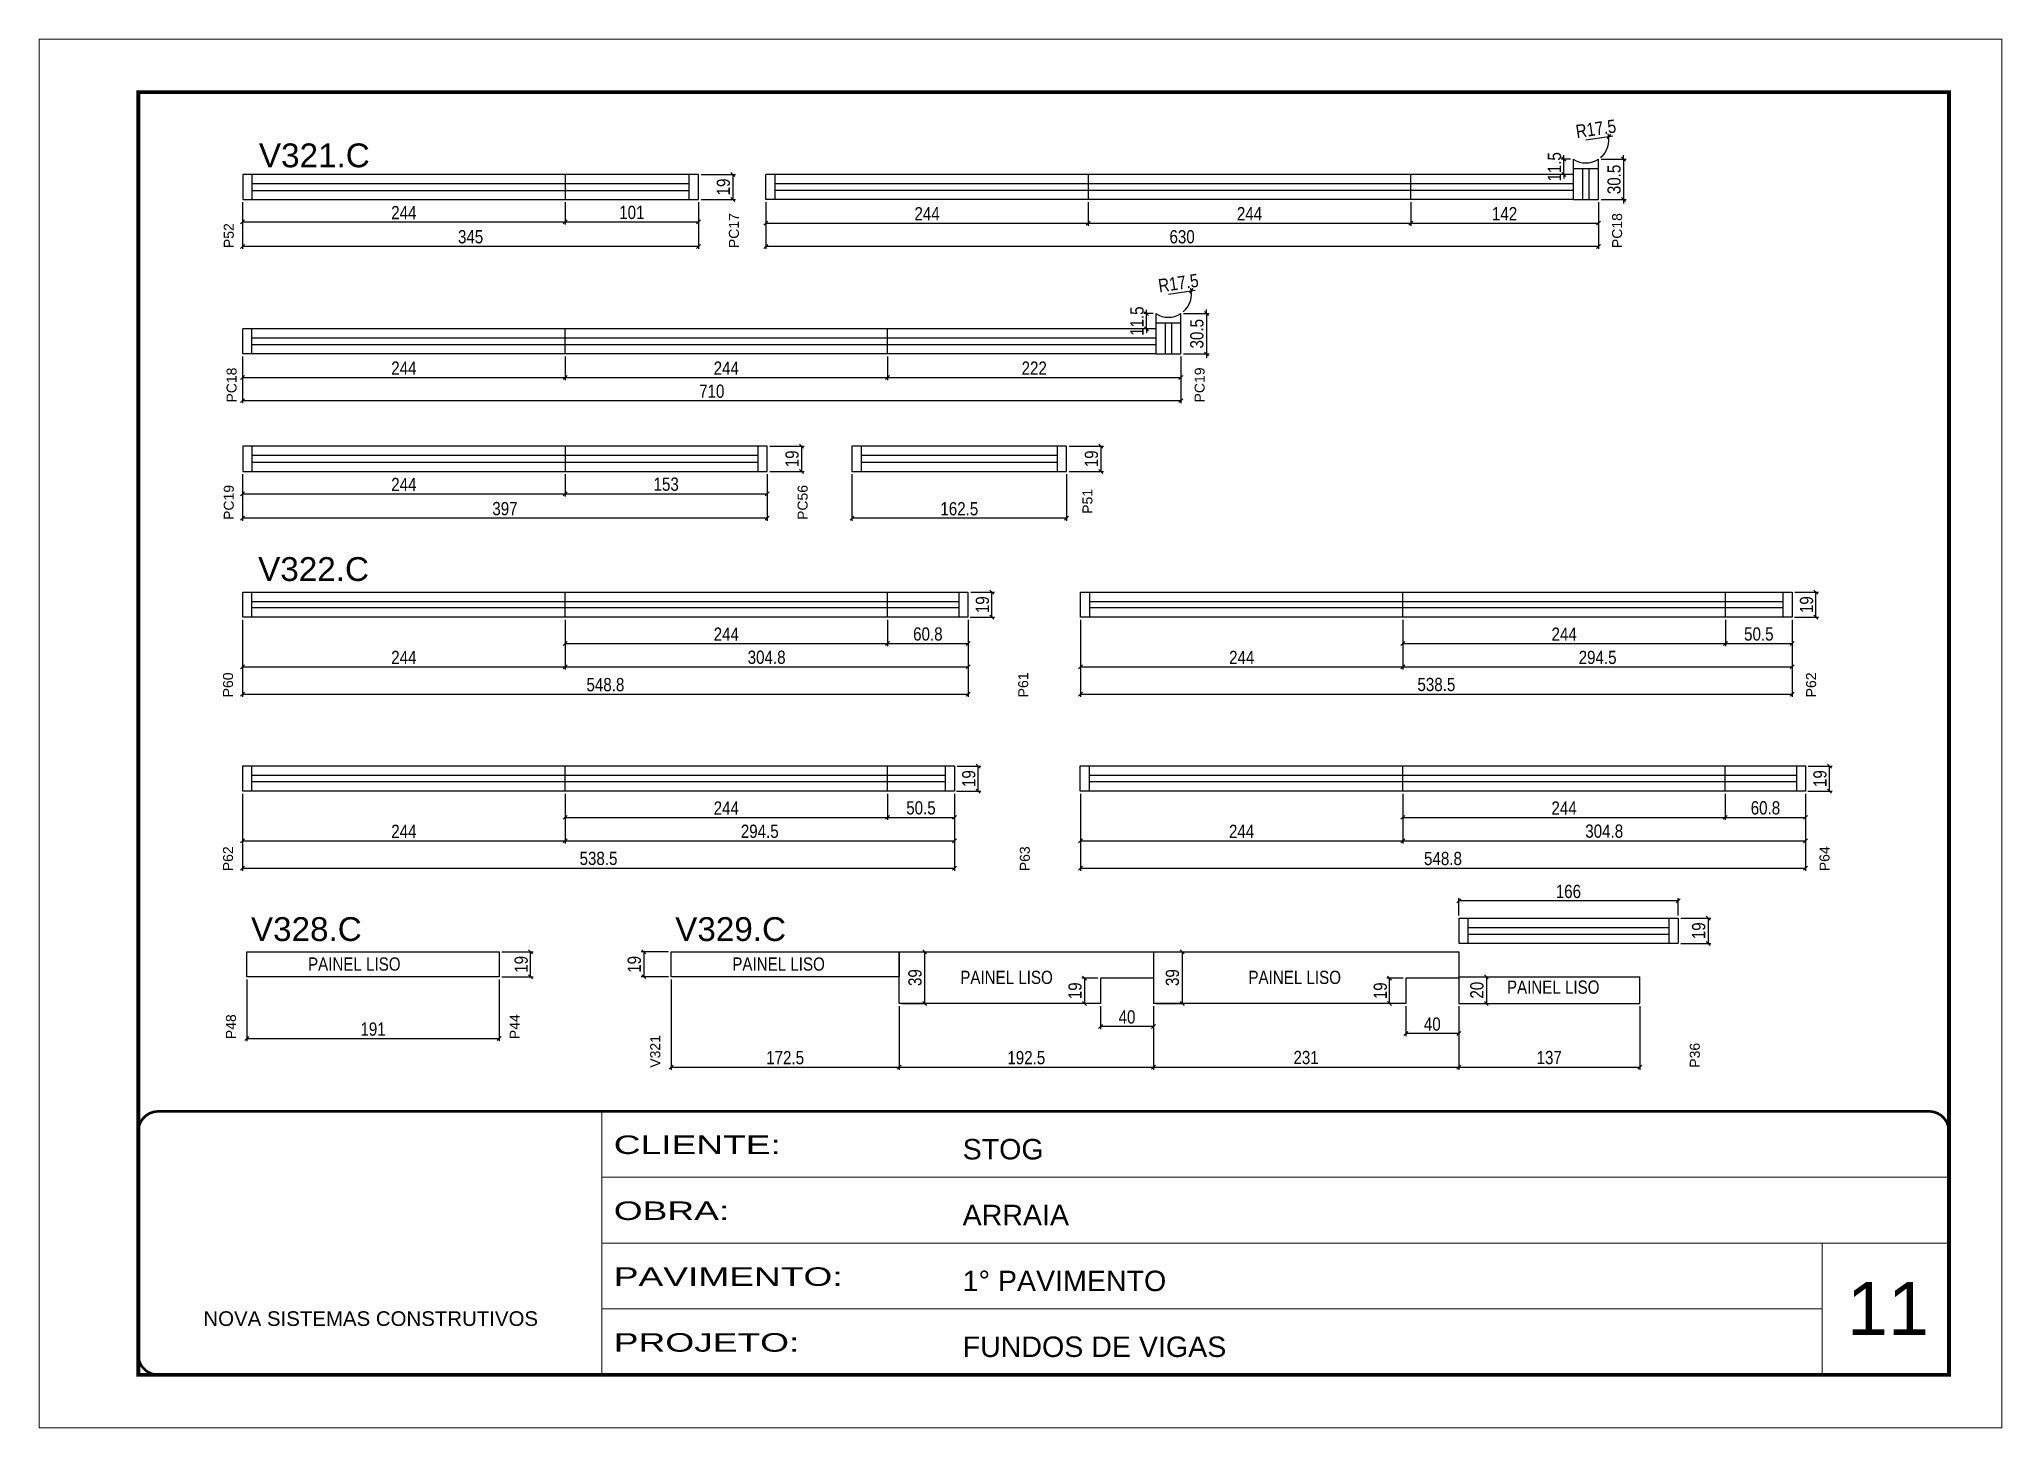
# Model space of a CAD drawing. Extents: x -3394 to 16474, y 3662 to 14397.
# Drawn here: x 7442 to 8927, y 11049 to 12099 of the extents above; entities that cross this region are included whole.
import ezdxf

# ---------------------------------------------------------------- set-up
doc = ezdxf.new("R2010")
doc.units = 0
doc.linetypes.add('CONTINUO', pattern=[0])
doc.linetypes.add('DASHED', pattern=[0.75, 0.5, -0.25])
doc.layers.get('0').update_dxf_attribs({"linetype": 'CONTINUOUS'})
doc.layers.get('Defpoints').update_dxf_attribs({"linetype": 'CONTINUOUS'})
for name, color, linetype, lineweight in [('CARIMBO', 255, 'CONTINUOUS', 9), ('Folhas', 255, 'CONTINUOUS', 9), ('SARRAFO DE PRESSAO', 251, 'DASHED', 9)]:
    doc.layers.add(name, color=color, linetype=linetype, lineweight=lineweight)
for name, color, linetype in [('COTA', 241, 'CONTINUOUS'), ('NOMENCLATURA', 7, 'CONTINUOUS'), ('Painéis', 200, 'CONTINUOUS'), ('SARR_2.2x7', 40, 'CONTINUOUS')]:
    doc.layers.add(name, color=color, linetype=linetype)
doc.styles.add('ARIAL', font='arial.ttf')
doc.styles.add('COTA TECNICA', font='techl___.ttf', dxfattribs={"height": 10})
doc.styles.add('Tecnologia', font='')
doc.styles.get('Tecnologia').set_extended_font_data('Forgotten Futurist')
doc.dimstyles.new('PAINEL', dxfattribs={"dimtxt": 10, "dimasz": 3, "dimexe": 3, "dimexo": 3, "dimgap": 3, "dimtad": 1, "dimdec": 1, "dimzin": 12, "dimdsep": 46, "dimtxsty": 'COTA TECNICA', "dimblk1": 'OBLIQUE', "dimblk2": 'OBLIQUE', "dimsah": 1, "dimcen": 0.9, "dimclrd": 4, "dimclre": 4, "dimclrt": 240, "dimadec": 1, "dimazin": 3, "dimtfac": 1, "dimtdec": 1, "dimtmove": 0, "dimatfit": 3, "dimfxl": 1, "dimtolj": 1, "dimtzin": 12, "dimarcsym": 0})

msp = doc.modelspace()

# ---------------------------------------------------------------- texts
at = {"layer": 'CARIMBO', "style": 'ARIAL'}
msp.add_text('11', height=40, dxfattribs=at).set_placement((8810.07, 11119.55))
at = {"layer": 'COTA', "color": 240, "linetype": 'Continuous', "char_height": 10, "attachment_point": 5, "style": 'COTA TECNICA'}
for insert in [(7680.6, 11399.98), (8001.64, 11399.98), (8174.14, 11389.91), (8392.2, 11389.91), (8587.8, 11382.52)]:
    msp.add_mtext('\\A1;PAINEL LISO', dxfattribs=dict(at, insert=insert))
at = {"layer": 'NOMENCLATURA', "linetype": 'Continuous', "style": 'ARIAL'}
for s, p in [('V321.C', (7608.43, 12002.61)), ('V322.C', (7607.86, 11689.76)), ('V328.C', (7602.38, 11417.5)), ('V329.C', (7923.42, 11417.5))]:
    msp.add_text(s, height=18, dxfattribs=at).set_placement(p)
for s, p in [('P52', (7589.4, 11941.49)), ('PC17', (7971.61, 11941.49)), ('PC18', (8639.93, 11941.49)), ('PC18', (7591.52, 11824.68)), ('PC19', (8324.02, 11824.77)), ('PC19', (7589.4, 11735.91)), ('PC56', (8023.61, 11735.91)), ('P51', (8239.16, 11740.58)), ('P60', (7588.84, 11601.76)), ('P61', (8190.55, 11601.76)), ('P62', (8786.74, 11601.76)), ('P62', (7588.84, 11470.26)), ('P63', (8191.76, 11470.26)), ('P64', (8796.88, 11470.26)), ('P48', (7591.05, 11343.27)), ('P44', (7805.78, 11343.27)), ('V321', (7912.09, 11321.65)), ('P36', (8698.73, 11321.65))]:
    msp.add_text(s, height=7.567, rotation=90, dxfattribs=at).set_placement(p)

# ---------------------------------------------------------------- blocks, each defined once
blk = doc.blocks.new('9999999999')
at = {"color": 30, "linetype": 'CONTINUO'}
for p, q in [((98564.6, 34230.2), (98564.6, 34429.4)), ((98564.6, 34379.6), (99584, 34379.6)), ((98564.6, 34329.8), (99488, 34329.8)), ((99584, 34329.8), (99488, 34329.8)), ((99488, 34329.8), (99488, 34230.2)), ((98564.6, 34280), (99488, 34280))]:
    blk.add_line(p, q, dxfattribs=at)
at = {"color": 30, "linetype": 'CONTINUO', "const_width": 2}
blk.add_lwpolyline([(99584, 34230.2), (99584, 34414.4, 0.414214), (99569, 34429.4), (98229, 34429.4, 0.414214), (98214, 34414.4), (98214, 34245.2, 0.414214), (98229, 34230.2), (99584, 34230.2)], format="xyb", dxfattribs=at)
at = {"layer": 'Folhas'}
blk.add_lwpolyline([(98139, 34190.2), (99624, 34190.2), (99624, 35240.2), (98139, 35240.2)], close=True, dxfattribs=at)
at = {"layer": 'Folhas', "color": 30, "const_width": 3}
blk.add_lwpolyline([(98214, 34230.2), (99584, 34230.2), (99584, 35200.2), (98214, 35200.2)], close=True, dxfattribs=at)
at = {"color": 7, "linetype": 'Continuous', "ltscale": 5, "style": 'ARIAL'}
for s, height, p in [('STOG', 15.48, (98837.7, 34393.1)), ('ARRAIA', 15.48, (98837.7, 34343.3)), ('1° PAVIMENTO', 15.483, (98837.7, 34293.5)), ('NOVA SISTEMAS CONSTRUTIVOS', 11.059, (98263.2, 34267.2)), ('FUNDOS DE VIGAS', 15.483, (98837.7, 34243.7))]:
    blk.add_text(s, height=height, dxfattribs=at).set_placement(p)
at = {"layer": 'Folhas', "color": 7, "style": 'Tecnologia', "width": 1.5}
for s, p in [('CLIENTE:', (98573.7, 34397.2)), ('OBRA:', (98573.7, 34347.3)), ('PAVIMENTO:', (98573.7, 34297.5)), ('PROJETO:', (98573.7, 34247.7))]:
    blk.add_text(s, height=14, dxfattribs=at).set_placement(p)
blk = doc.blocks.new('_Oblique')
at = {"color": 0, "linetype": 'ByBlock', "lineweight": -2}
blk.add_line((-0.5, -0.5), (0.5, 0.5), dxfattribs=at)
blk = doc.blocks.new('*D193')
at = {"layer": 'COTA', "color": 4, "linetype": 'Continuous', "lineweight": -2, "transparency": 16777216}
for p, q in [((7943.1, 11997.2), (7969, 11997.2)), ((7967, 11997.2), (7967, 11978.2)), ((7943.1, 11978.2), (7969, 11978.2))]:
    blk.add_line(p, q, dxfattribs=at)
at = {"layer": 'Defpoints', "color": 0, "linetype": 'Continuous', "transparency": 16777216}
for p in [(7941.1, 11997.2), (7941.1, 11978.2), (7967, 11978.2)]:
    blk.add_point(p, dxfattribs=at)
at = {"layer": 'COTA', "color": 4, "linetype": 'Continuous', "lineweight": -2, "transparency": 16777216, "xscale": 3, "yscale": 3, "zscale": 3}
for p, rotation in [((7967, 11997.2), 90), ((7967, 11978.2), 270)]:
    blk.add_blockref('_Oblique', p, dxfattribs=dict(at, rotation=rotation))
at = {"layer": 'COTA', "color": 240, "linetype": 'Continuous', "transparency": 16777216, "insert": (7959.9, 11987.7), "char_height": 10, "attachment_point": 5, "rotation": 90, "style": 'COTA TECNICA'}
blk.add_mtext('\\A1;19', dxfattribs=at)
blk = doc.blocks.new('*D194')
at = {"layer": 'COTA', "color": 4, "linetype": 'Continuous', "lineweight": -2, "transparency": 16777216}
for p, q in [((7596.1, 11976.2), (7596.1, 11940.8)), ((7941.1, 11976.2), (7941.1, 11940.8)), ((7941.1, 11942.8), (7596.1, 11942.8))]:
    blk.add_line(p, q, dxfattribs=at)
at = {"layer": 'Defpoints', "color": 0, "linetype": 'Continuous', "transparency": 16777216}
for p in [(7596.1, 11978.2), (7941.1, 11978.2), (7596.1, 11942.8)]:
    blk.add_point(p, dxfattribs=at)
at = {"layer": 'COTA', "color": 4, "linetype": 'Continuous', "lineweight": -2, "transparency": 16777216, "xscale": 3, "yscale": 3, "zscale": 3, "rotation": 180}
blk.add_blockref('_Oblique', (7596.1, 11942.8), dxfattribs=at)
at = {"layer": 'COTA', "color": 4, "linetype": 'Continuous', "lineweight": -2, "transparency": 16777216, "xscale": 3, "yscale": 3, "zscale": 3}
blk.add_blockref('_Oblique', (7941.1, 11942.8), dxfattribs=at)
at = {"layer": 'COTA', "color": 240, "linetype": 'Continuous', "transparency": 16777216, "insert": (7768.6, 11950), "char_height": 10, "attachment_point": 5, "style": 'COTA TECNICA'}
blk.add_mtext('\\A1;345', dxfattribs=at)
blk = doc.blocks.new('*D195')
at = {"layer": 'COTA', "color": 4, "linetype": 'Continuous', "lineweight": -2, "transparency": 16777216}
for p, q in [((7596.1, 11976.2), (7596.1, 11959.3)), ((7840.1, 11976.2), (7840.1, 11959.3)), ((7596.1, 11961.3), (7840.1, 11961.3))]:
    blk.add_line(p, q, dxfattribs=at)
at = {"layer": 'Defpoints', "color": 0, "linetype": 'Continuous', "transparency": 16777216}
for p in [(7596.1, 11978.2), (7840.1, 11978.2), (7840.1, 11961.3)]:
    blk.add_point(p, dxfattribs=at)
at = {"layer": 'COTA', "color": 4, "linetype": 'Continuous', "lineweight": -2, "transparency": 16777216, "xscale": 3, "yscale": 3, "zscale": 3, "rotation": 180}
blk.add_blockref('_Oblique', (7596.1, 11961.3), dxfattribs=at)
at = {"layer": 'COTA', "color": 4, "linetype": 'Continuous', "lineweight": -2, "transparency": 16777216, "xscale": 3, "yscale": 3, "zscale": 3}
blk.add_blockref('_Oblique', (7840.1, 11961.3), dxfattribs=at)
at = {"layer": 'COTA', "color": 240, "linetype": 'Continuous', "transparency": 16777216, "insert": (7718.1, 11968.3), "char_height": 10, "attachment_point": 5, "style": 'COTA TECNICA'}
blk.add_mtext('\\A1;244', dxfattribs=at)
blk = doc.blocks.new('*D196')
at = {"layer": 'COTA', "color": 4, "linetype": 'Continuous', "lineweight": -2, "transparency": 16777216}
for p, q in [((7840.1, 11976.2), (7840.1, 11959.3)), ((7941.1, 11976.2), (7941.1, 11959.3)), ((7840.1, 11961.3), (7941.1, 11961.3))]:
    blk.add_line(p, q, dxfattribs=at)
at = {"layer": 'Defpoints', "color": 0, "linetype": 'Continuous', "transparency": 16777216}
for p in [(7840.1, 11978.2), (7941.1, 11978.2), (7941.1, 11961.3)]:
    blk.add_point(p, dxfattribs=at)
at = {"layer": 'COTA', "color": 4, "linetype": 'Continuous', "lineweight": -2, "transparency": 16777216, "xscale": 3, "yscale": 3, "zscale": 3, "rotation": 180}
blk.add_blockref('_Oblique', (7840.1, 11961.3), dxfattribs=at)
at = {"layer": 'COTA', "color": 4, "linetype": 'Continuous', "lineweight": -2, "transparency": 16777216, "xscale": 3, "yscale": 3, "zscale": 3}
blk.add_blockref('_Oblique', (7941.1, 11961.3), dxfattribs=at)
at = {"layer": 'COTA', "color": 240, "linetype": 'Continuous', "transparency": 16777216, "insert": (7890.6, 11968.4), "char_height": 10, "attachment_point": 5, "style": 'COTA TECNICA'}
blk.add_mtext('\\A1;101', dxfattribs=at)
blk = doc.blocks.new('*D198')
at = {"layer": 'COTA', "color": 4, "linetype": 'Continuous', "lineweight": -2, "transparency": 16777216}
for p, q in [((7992, 11976.2), (7992, 11958.4)), ((8236, 11976.2), (8236, 11958.4)), ((7992, 11960.4), (8236, 11960.4))]:
    blk.add_line(p, q, dxfattribs=at)
at = {"layer": 'Defpoints', "color": 0, "linetype": 'Continuous', "transparency": 16777216}
for p in [(7992, 11978.2), (8236, 11978.2), (8236, 11960.4)]:
    blk.add_point(p, dxfattribs=at)
at = {"layer": 'COTA', "color": 4, "linetype": 'Continuous', "lineweight": -2, "transparency": 16777216, "xscale": 3, "yscale": 3, "zscale": 3, "rotation": 180}
blk.add_blockref('_Oblique', (7992, 11960.4), dxfattribs=at)
at = {"layer": 'COTA', "color": 4, "linetype": 'Continuous', "lineweight": -2, "transparency": 16777216, "xscale": 3, "yscale": 3, "zscale": 3}
blk.add_blockref('_Oblique', (8236, 11960.4), dxfattribs=at)
at = {"layer": 'COTA', "color": 240, "linetype": 'Continuous', "transparency": 16777216, "insert": (8114, 11967.5), "char_height": 10, "attachment_point": 5, "style": 'COTA TECNICA'}
blk.add_mtext('\\A1;244', dxfattribs=at)
blk = doc.blocks.new('*D199')
at = {"layer": 'COTA', "color": 4, "linetype": 'Continuous', "lineweight": -2, "transparency": 16777216}
for p, q in [((8236, 11976.2), (8236, 11958.4)), ((8480, 11976.2), (8480, 11958.4)), ((8236, 11960.4), (8480, 11960.4))]:
    blk.add_line(p, q, dxfattribs=at)
at = {"layer": 'Defpoints', "color": 0, "linetype": 'Continuous', "transparency": 16777216}
for p in [(8236, 11978.2), (8480, 11978.2), (8480, 11960.4)]:
    blk.add_point(p, dxfattribs=at)
at = {"layer": 'COTA', "color": 4, "linetype": 'Continuous', "lineweight": -2, "transparency": 16777216, "xscale": 3, "yscale": 3, "zscale": 3, "rotation": 180}
blk.add_blockref('_Oblique', (8236, 11960.4), dxfattribs=at)
at = {"layer": 'COTA', "color": 4, "linetype": 'Continuous', "lineweight": -2, "transparency": 16777216, "xscale": 3, "yscale": 3, "zscale": 3}
blk.add_blockref('_Oblique', (8480, 11960.4), dxfattribs=at)
at = {"layer": 'COTA', "color": 240, "linetype": 'Continuous', "transparency": 16777216, "insert": (8358, 11967.5), "char_height": 10, "attachment_point": 5, "style": 'COTA TECNICA'}
blk.add_mtext('\\A1;244', dxfattribs=at)
blk = doc.blocks.new('*D200')
at = {"layer": 'COTA', "color": 4, "linetype": 'Continuous', "lineweight": -2, "transparency": 16777216}
for p, q in [((8480, 11976.2), (8480, 11958.4)), ((8622, 11976.2), (8622, 11958.4)), ((8480, 11960.4), (8622, 11960.4))]:
    blk.add_line(p, q, dxfattribs=at)
at = {"layer": 'Defpoints', "color": 0, "linetype": 'Continuous', "transparency": 16777216}
for p in [(8480, 11978.2), (8622, 11978.2), (8622, 11960.4)]:
    blk.add_point(p, dxfattribs=at)
at = {"layer": 'COTA', "color": 4, "linetype": 'Continuous', "lineweight": -2, "transparency": 16777216, "xscale": 3, "yscale": 3, "zscale": 3, "rotation": 180}
blk.add_blockref('_Oblique', (8480, 11960.4), dxfattribs=at)
at = {"layer": 'COTA', "color": 4, "linetype": 'Continuous', "lineweight": -2, "transparency": 16777216, "xscale": 3, "yscale": 3, "zscale": 3}
blk.add_blockref('_Oblique', (8622, 11960.4), dxfattribs=at)
at = {"layer": 'COTA', "color": 240, "linetype": 'Continuous', "transparency": 16777216, "insert": (8551, 11967.5), "char_height": 10, "attachment_point": 5, "style": 'COTA TECNICA'}
blk.add_mtext('\\A1;142', dxfattribs=at)
blk = doc.blocks.new('*D201')
at = {"layer": 'COTA', "color": 4, "linetype": 'Continuous', "lineweight": -2, "transparency": 16777216}
for p, q in [((7992, 11976.2), (7992, 11940.8)), ((8622, 11976.2), (8622, 11940.8)), ((8622, 11942.8), (7992, 11942.8))]:
    blk.add_line(p, q, dxfattribs=at)
at = {"layer": 'Defpoints', "color": 0, "linetype": 'Continuous', "transparency": 16777216}
for p in [(7992, 11978.2), (8622, 11978.2), (7992, 11942.8)]:
    blk.add_point(p, dxfattribs=at)
at = {"layer": 'COTA', "color": 4, "linetype": 'Continuous', "lineweight": -2, "transparency": 16777216, "xscale": 3, "yscale": 3, "zscale": 3, "rotation": 180}
blk.add_blockref('_Oblique', (7992, 11942.8), dxfattribs=at)
at = {"layer": 'COTA', "color": 4, "linetype": 'Continuous', "lineweight": -2, "transparency": 16777216, "xscale": 3, "yscale": 3, "zscale": 3}
blk.add_blockref('_Oblique', (8622, 11942.8), dxfattribs=at)
at = {"layer": 'COTA', "color": 240, "linetype": 'Continuous', "transparency": 16777216, "insert": (8307, 11950), "char_height": 10, "attachment_point": 5, "style": 'COTA TECNICA'}
blk.add_mtext('\\A1;630', dxfattribs=at)
blk = doc.blocks.new('*D197')
at = {"layer": 'COTA', "color": 4, "linetype": 'Continuous', "lineweight": -2, "transparency": 16777216}
for p, q in [((8601, 12008.7), (8593.9, 12008.7)), ((8595.9, 12008.7), (8595.9, 12011.7)), ((8595.9, 11997.2), (8595.9, 12008.7)), ((8601, 11997.2), (8593.9, 11997.2)), ((8595.9, 11997.2), (8595.9, 11994.2))]:
    blk.add_line(p, q, dxfattribs=at)
at = {"layer": 'Defpoints', "color": 0, "linetype": 'Continuous', "transparency": 16777216}
for p in [(8595.9, 12008.7), (8603, 12008.7), (8603, 11997.2)]:
    blk.add_point(p, dxfattribs=at)
at = {"layer": 'COTA', "color": 4, "linetype": 'Continuous', "lineweight": -2, "transparency": 16777216, "xscale": 3, "yscale": 3, "zscale": 3}
for p, rotation in [((8595.9, 12008.7), 270), ((8595.9, 11997.2), 90)]:
    blk.add_blockref('_Oblique', p, dxfattribs=dict(at, rotation=rotation))
at = {"layer": 'COTA', "color": 240, "linetype": 'Continuous', "transparency": 16777216, "insert": (8588.8, 12002.9), "char_height": 10, "attachment_point": 5, "rotation": 90, "style": 'COTA TECNICA'}
blk.add_mtext('\\A1;11.5', dxfattribs=at)
blk = doc.blocks.new('*D202')
at = {"layer": 'COTA', "color": 4, "linetype": 'Continuous', "lineweight": -2, "transparency": 16777216}
for p, q in [((7596.1, 11859.4), (7596.1, 11841.7)), ((7840.1, 11859.4), (7840.1, 11841.7)), ((7596.1, 11843.7), (7840.1, 11843.7))]:
    blk.add_line(p, q, dxfattribs=at)
at = {"layer": 'Defpoints', "color": 0, "linetype": 'Continuous', "transparency": 16777216}
for p in [(7596.1, 11861.4), (7840.1, 11861.4), (7840.1, 11843.7)]:
    blk.add_point(p, dxfattribs=at)
at = {"layer": 'COTA', "color": 4, "linetype": 'Continuous', "lineweight": -2, "transparency": 16777216, "xscale": 3, "yscale": 3, "zscale": 3, "rotation": 180}
blk.add_blockref('_Oblique', (7596.1, 11843.7), dxfattribs=at)
at = {"layer": 'COTA', "color": 4, "linetype": 'Continuous', "lineweight": -2, "transparency": 16777216, "xscale": 3, "yscale": 3, "zscale": 3}
blk.add_blockref('_Oblique', (7840.1, 11843.7), dxfattribs=at)
at = {"layer": 'COTA', "color": 240, "linetype": 'Continuous', "transparency": 16777216, "insert": (7718.1, 11850.7), "char_height": 10, "attachment_point": 5, "style": 'COTA TECNICA'}
blk.add_mtext('\\A1;244', dxfattribs=at)
blk = doc.blocks.new('*D203')
at = {"layer": 'COTA', "color": 4, "linetype": 'Continuous', "lineweight": -2, "transparency": 16777216}
for p, q in [((7840.1, 11859.4), (7840.1, 11841.7)), ((8084.1, 11859.4), (8084.1, 11841.7)), ((7840.1, 11843.7), (8084.1, 11843.7))]:
    blk.add_line(p, q, dxfattribs=at)
at = {"layer": 'Defpoints', "color": 0, "linetype": 'Continuous', "transparency": 16777216}
for p in [(7840.1, 11861.4), (8084.1, 11861.4), (8084.1, 11843.7)]:
    blk.add_point(p, dxfattribs=at)
at = {"layer": 'COTA', "color": 4, "linetype": 'Continuous', "lineweight": -2, "transparency": 16777216, "xscale": 3, "yscale": 3, "zscale": 3, "rotation": 180}
blk.add_blockref('_Oblique', (7840.1, 11843.7), dxfattribs=at)
at = {"layer": 'COTA', "color": 4, "linetype": 'Continuous', "lineweight": -2, "transparency": 16777216, "xscale": 3, "yscale": 3, "zscale": 3}
blk.add_blockref('_Oblique', (8084.1, 11843.7), dxfattribs=at)
at = {"layer": 'COTA', "color": 240, "linetype": 'Continuous', "transparency": 16777216, "insert": (7962.1, 11850.7), "char_height": 10, "attachment_point": 5, "style": 'COTA TECNICA'}
blk.add_mtext('\\A1;244', dxfattribs=at)
blk = doc.blocks.new('*D204')
at = {"layer": 'COTA', "color": 4, "linetype": 'Continuous', "lineweight": -2, "transparency": 16777216}
for p, q in [((8084.1, 11859.4), (8084.1, 11841.7)), ((8306.1, 11859.4), (8306.1, 11841.7)), ((8084.1, 11843.7), (8306.1, 11843.7))]:
    blk.add_line(p, q, dxfattribs=at)
at = {"layer": 'Defpoints', "color": 0, "linetype": 'Continuous', "transparency": 16777216}
for p in [(8084.1, 11861.4), (8306.1, 11861.4), (8306.1, 11843.7)]:
    blk.add_point(p, dxfattribs=at)
at = {"layer": 'COTA', "color": 4, "linetype": 'Continuous', "lineweight": -2, "transparency": 16777216, "xscale": 3, "yscale": 3, "zscale": 3, "rotation": 180}
blk.add_blockref('_Oblique', (8084.1, 11843.7), dxfattribs=at)
at = {"layer": 'COTA', "color": 4, "linetype": 'Continuous', "lineweight": -2, "transparency": 16777216, "xscale": 3, "yscale": 3, "zscale": 3}
blk.add_blockref('_Oblique', (8306.1, 11843.7), dxfattribs=at)
at = {"layer": 'COTA', "color": 240, "linetype": 'Continuous', "transparency": 16777216, "insert": (8195.1, 11850.7), "char_height": 10, "attachment_point": 5, "style": 'COTA TECNICA'}
blk.add_mtext('\\A1;222', dxfattribs=at)
blk = doc.blocks.new('*D205')
at = {"layer": 'COTA', "color": 4, "linetype": 'Continuous', "lineweight": -2, "transparency": 16777216}
for p, q in [((7596.1, 11859.4), (7596.1, 11824.1)), ((8306.1, 11859.4), (8306.1, 11824.1)), ((8306.1, 11826.1), (7596.1, 11826.1))]:
    blk.add_line(p, q, dxfattribs=at)
at = {"layer": 'Defpoints', "color": 0, "linetype": 'Continuous', "transparency": 16777216}
for p in [(7596.1, 11861.4), (8306.1, 11861.4), (7596.1, 11826.1)]:
    blk.add_point(p, dxfattribs=at)
at = {"layer": 'COTA', "color": 4, "linetype": 'Continuous', "lineweight": -2, "transparency": 16777216, "xscale": 3, "yscale": 3, "zscale": 3, "rotation": 180}
blk.add_blockref('_Oblique', (7596.1, 11826.1), dxfattribs=at)
at = {"layer": 'COTA', "color": 4, "linetype": 'Continuous', "lineweight": -2, "transparency": 16777216, "xscale": 3, "yscale": 3, "zscale": 3}
blk.add_blockref('_Oblique', (8306.1, 11826.1), dxfattribs=at)
at = {"layer": 'COTA', "color": 240, "linetype": 'Continuous', "transparency": 16777216, "insert": (7951.1, 11833.2), "char_height": 10, "attachment_point": 5, "style": 'COTA TECNICA'}
blk.add_mtext('\\A1;710', dxfattribs=at)
blk = doc.blocks.new('*D206')
at = {"layer": 'COTA', "color": 4, "linetype": 'Continuous', "lineweight": -2, "transparency": 16777216}
for p, q in [((7995.1, 11791.6), (8021, 11791.6)), ((8019, 11791.6), (8019, 11772.6)), ((7995.1, 11772.6), (8021, 11772.6))]:
    blk.add_line(p, q, dxfattribs=at)
at = {"layer": 'Defpoints', "color": 0, "linetype": 'Continuous', "transparency": 16777216}
for p in [(7993.1, 11791.6), (7993.1, 11772.6), (8019, 11772.6)]:
    blk.add_point(p, dxfattribs=at)
at = {"layer": 'COTA', "color": 4, "linetype": 'Continuous', "lineweight": -2, "transparency": 16777216, "xscale": 3, "yscale": 3, "zscale": 3}
for p, rotation in [((8019, 11791.6), 90), ((8019, 11772.6), 270)]:
    blk.add_blockref('_Oblique', p, dxfattribs=dict(at, rotation=rotation))
at = {"layer": 'COTA', "color": 240, "linetype": 'Continuous', "transparency": 16777216, "insert": (8011.9, 11782.1), "char_height": 10, "attachment_point": 5, "rotation": 90, "style": 'COTA TECNICA'}
blk.add_mtext('\\A1;19', dxfattribs=at)
blk = doc.blocks.new('*D207')
at = {"layer": 'COTA', "color": 4, "linetype": 'Continuous', "lineweight": -2, "transparency": 16777216}
for p, q in [((7596.1, 11770.6), (7596.1, 11735.2)), ((7993.1, 11770.6), (7993.1, 11735.2)), ((7993.1, 11737.2), (7596.1, 11737.2))]:
    blk.add_line(p, q, dxfattribs=at)
at = {"layer": 'Defpoints', "color": 0, "linetype": 'Continuous', "transparency": 16777216}
for p in [(7596.1, 11772.6), (7993.1, 11772.6), (7596.1, 11737.2)]:
    blk.add_point(p, dxfattribs=at)
at = {"layer": 'COTA', "color": 4, "linetype": 'Continuous', "lineweight": -2, "transparency": 16777216, "xscale": 3, "yscale": 3, "zscale": 3, "rotation": 180}
blk.add_blockref('_Oblique', (7596.1, 11737.2), dxfattribs=at)
at = {"layer": 'COTA', "color": 4, "linetype": 'Continuous', "lineweight": -2, "transparency": 16777216, "xscale": 3, "yscale": 3, "zscale": 3}
blk.add_blockref('_Oblique', (7993.1, 11737.2), dxfattribs=at)
at = {"layer": 'COTA', "color": 240, "linetype": 'Continuous', "transparency": 16777216, "insert": (7794.6, 11744.4), "char_height": 10, "attachment_point": 5, "style": 'COTA TECNICA'}
blk.add_mtext('\\A1;397', dxfattribs=at)
blk = doc.blocks.new('*D208')
at = {"layer": 'COTA', "color": 4, "linetype": 'Continuous', "lineweight": -2, "transparency": 16777216}
for p, q in [((7596.1, 11770.6), (7596.1, 11753.7)), ((7840.1, 11770.6), (7840.1, 11753.7)), ((7596.1, 11755.7), (7840.1, 11755.7))]:
    blk.add_line(p, q, dxfattribs=at)
at = {"layer": 'Defpoints', "color": 0, "linetype": 'Continuous', "transparency": 16777216}
for p in [(7596.1, 11772.6), (7840.1, 11772.6), (7840.1, 11755.7)]:
    blk.add_point(p, dxfattribs=at)
at = {"layer": 'COTA', "color": 4, "linetype": 'Continuous', "lineweight": -2, "transparency": 16777216, "xscale": 3, "yscale": 3, "zscale": 3, "rotation": 180}
blk.add_blockref('_Oblique', (7596.1, 11755.7), dxfattribs=at)
at = {"layer": 'COTA', "color": 4, "linetype": 'Continuous', "lineweight": -2, "transparency": 16777216, "xscale": 3, "yscale": 3, "zscale": 3}
blk.add_blockref('_Oblique', (7840.1, 11755.7), dxfattribs=at)
at = {"layer": 'COTA', "color": 240, "linetype": 'Continuous', "transparency": 16777216, "insert": (7718.1, 11762.7), "char_height": 10, "attachment_point": 5, "style": 'COTA TECNICA'}
blk.add_mtext('\\A1;244', dxfattribs=at)
blk = doc.blocks.new('*D209')
at = {"layer": 'COTA', "color": 4, "linetype": 'Continuous', "lineweight": -2, "transparency": 16777216}
for p, q in [((7840.1, 11770.6), (7840.1, 11753.7)), ((7993.1, 11770.6), (7993.1, 11753.7)), ((7840.1, 11755.7), (7993.1, 11755.7))]:
    blk.add_line(p, q, dxfattribs=at)
at = {"layer": 'Defpoints', "color": 0, "linetype": 'Continuous', "transparency": 16777216}
for p in [(7840.1, 11772.6), (7993.1, 11772.6), (7993.1, 11755.7)]:
    blk.add_point(p, dxfattribs=at)
at = {"layer": 'COTA', "color": 4, "linetype": 'Continuous', "lineweight": -2, "transparency": 16777216, "xscale": 3, "yscale": 3, "zscale": 3, "rotation": 180}
blk.add_blockref('_Oblique', (7840.1, 11755.7), dxfattribs=at)
at = {"layer": 'COTA', "color": 4, "linetype": 'Continuous', "lineweight": -2, "transparency": 16777216, "xscale": 3, "yscale": 3, "zscale": 3}
blk.add_blockref('_Oblique', (7993.1, 11755.7), dxfattribs=at)
at = {"layer": 'COTA', "color": 240, "linetype": 'Continuous', "transparency": 16777216, "insert": (7916.6, 11762.9), "char_height": 10, "attachment_point": 5, "style": 'COTA TECNICA'}
blk.add_mtext('\\A1;153', dxfattribs=at)
blk = doc.blocks.new('*D210')
at = {"layer": 'COTA', "color": 4, "linetype": 'Continuous', "lineweight": -2, "transparency": 16777216}
for p, q in [((8221.6, 11791.6), (8247.5, 11791.6)), ((8245.5, 11791.6), (8245.5, 11772.6)), ((8221.6, 11772.6), (8247.5, 11772.6))]:
    blk.add_line(p, q, dxfattribs=at)
at = {"layer": 'Defpoints', "color": 0, "linetype": 'Continuous', "transparency": 16777216}
for p in [(8219.6, 11791.6), (8219.6, 11772.6), (8245.5, 11772.6)]:
    blk.add_point(p, dxfattribs=at)
at = {"layer": 'COTA', "color": 4, "linetype": 'Continuous', "lineweight": -2, "transparency": 16777216, "xscale": 3, "yscale": 3, "zscale": 3}
for p, rotation in [((8245.5, 11791.6), 90), ((8245.5, 11772.6), 270)]:
    blk.add_blockref('_Oblique', p, dxfattribs=dict(at, rotation=rotation))
at = {"layer": 'COTA', "color": 240, "linetype": 'Continuous', "transparency": 16777216, "insert": (8238.4, 11782.1), "char_height": 10, "attachment_point": 5, "rotation": 90, "style": 'COTA TECNICA'}
blk.add_mtext('\\A1;19', dxfattribs=at)
blk = doc.blocks.new('*D211')
at = {"layer": 'COTA', "color": 4, "linetype": 'Continuous', "lineweight": -2, "transparency": 16777216}
for p, q in [((8057.2, 11770.6), (8057.2, 11735.2)), ((8219.6, 11770.6), (8219.6, 11735.2)), ((8219.6, 11737.2), (8057.2, 11737.2))]:
    blk.add_line(p, q, dxfattribs=at)
at = {"layer": 'Defpoints', "color": 0, "linetype": 'Continuous', "transparency": 16777216}
for p in [(8057.2, 11772.6), (8219.6, 11772.6), (8057.2, 11737.2)]:
    blk.add_point(p, dxfattribs=at)
at = {"layer": 'COTA', "color": 4, "linetype": 'Continuous', "lineweight": -2, "transparency": 16777216, "xscale": 3, "yscale": 3, "zscale": 3, "rotation": 180}
blk.add_blockref('_Oblique', (8057.2, 11737.2), dxfattribs=at)
at = {"layer": 'COTA', "color": 4, "linetype": 'Continuous', "lineweight": -2, "transparency": 16777216, "xscale": 3, "yscale": 3, "zscale": 3}
blk.add_blockref('_Oblique', (8219.6, 11737.2), dxfattribs=at)
at = {"layer": 'COTA', "color": 240, "linetype": 'Continuous', "transparency": 16777216, "insert": (8138.4, 11744.3), "char_height": 10, "attachment_point": 5, "style": 'COTA TECNICA'}
blk.add_mtext('\\A1;162.5', dxfattribs=at)
blk = doc.blocks.new('*D214')
at = {"layer": 'COTA', "color": 4, "linetype": 'Continuous', "lineweight": -2, "transparency": 16777216}
for p, q in [((7596.1, 11660.3), (7596.1, 11622.8)), ((7840.1, 11660.3), (7840.1, 11622.8)), ((7596.1, 11624.8), (7840.1, 11624.8))]:
    blk.add_line(p, q, dxfattribs=at)
at = {"layer": 'Defpoints', "color": 0, "linetype": 'Continuous', "transparency": 16777216}
for p in [(7596.1, 11662.3), (7840.1, 11662.3), (7840.1, 11624.8)]:
    blk.add_point(p, dxfattribs=at)
at = {"layer": 'COTA', "color": 4, "linetype": 'Continuous', "lineweight": -2, "transparency": 16777216, "xscale": 3, "yscale": 3, "zscale": 3, "rotation": 180}
blk.add_blockref('_Oblique', (7596.1, 11624.8), dxfattribs=at)
at = {"layer": 'COTA', "color": 4, "linetype": 'Continuous', "lineweight": -2, "transparency": 16777216, "xscale": 3, "yscale": 3, "zscale": 3}
blk.add_blockref('_Oblique', (7840.1, 11624.8), dxfattribs=at)
at = {"layer": 'COTA', "color": 240, "linetype": 'Continuous', "transparency": 16777216, "insert": (7718.1, 11631.9), "char_height": 10, "attachment_point": 5, "style": 'COTA TECNICA'}
blk.add_mtext('\\A1;244', dxfattribs=at)
blk = doc.blocks.new('*D215')
at = {"layer": 'COTA', "color": 4, "linetype": 'Continuous', "lineweight": -2, "transparency": 16777216}
for p, q in [((7840.1, 11660.3), (7840.1, 11640.5)), ((8084.1, 11660.3), (8084.1, 11640.5)), ((7840.1, 11642.5), (8084.1, 11642.5))]:
    blk.add_line(p, q, dxfattribs=at)
at = {"layer": 'Defpoints', "color": 0, "linetype": 'Continuous', "transparency": 16777216}
for p in [(7840.1, 11662.3), (8084.1, 11662.3), (8084.1, 11642.5)]:
    blk.add_point(p, dxfattribs=at)
at = {"layer": 'COTA', "color": 4, "linetype": 'Continuous', "lineweight": -2, "transparency": 16777216, "xscale": 3, "yscale": 3, "zscale": 3, "rotation": 180}
blk.add_blockref('_Oblique', (7840.1, 11642.5), dxfattribs=at)
at = {"layer": 'COTA', "color": 4, "linetype": 'Continuous', "lineweight": -2, "transparency": 16777216, "xscale": 3, "yscale": 3, "zscale": 3}
blk.add_blockref('_Oblique', (8084.1, 11642.5), dxfattribs=at)
at = {"layer": 'COTA', "color": 240, "linetype": 'Continuous', "transparency": 16777216, "insert": (7962.1, 11649.5), "char_height": 10, "attachment_point": 5, "style": 'COTA TECNICA'}
blk.add_mtext('\\A1;244', dxfattribs=at)
blk = doc.blocks.new('*D216')
at = {"layer": 'COTA', "color": 4, "linetype": 'Continuous', "lineweight": -2, "transparency": 16777216}
for p, q in [((8084.1, 11660.3), (8084.1, 11640.5)), ((8145, 11660.3), (8145, 11640.5)), ((8084.1, 11642.5), (8145, 11642.5))]:
    blk.add_line(p, q, dxfattribs=at)
at = {"layer": 'Defpoints', "color": 0, "linetype": 'Continuous', "transparency": 16777216}
for p in [(8084.1, 11662.3), (8145, 11662.3), (8145, 11642.5)]:
    blk.add_point(p, dxfattribs=at)
at = {"layer": 'COTA', "color": 4, "linetype": 'Continuous', "lineweight": -2, "transparency": 16777216, "xscale": 3, "yscale": 3, "zscale": 3, "rotation": 180}
blk.add_blockref('_Oblique', (8084.1, 11642.5), dxfattribs=at)
at = {"layer": 'COTA', "color": 4, "linetype": 'Continuous', "lineweight": -2, "transparency": 16777216, "xscale": 3, "yscale": 3, "zscale": 3}
blk.add_blockref('_Oblique', (8145, 11642.5), dxfattribs=at)
at = {"layer": 'COTA', "color": 240, "linetype": 'Continuous', "transparency": 16777216, "insert": (8114.6, 11649.6), "char_height": 10, "attachment_point": 5, "style": 'COTA TECNICA'}
blk.add_mtext('\\A1;60.8', dxfattribs=at)
blk = doc.blocks.new('*D217')
at = {"layer": 'COTA', "color": 4, "linetype": 'Continuous', "lineweight": -2, "transparency": 16777216}
for p, q in [((7596.1, 11660.3), (7596.1, 11602.1)), ((8145, 11660.3), (8145, 11602.1)), ((7596.1, 11604.1), (8145, 11604.1))]:
    blk.add_line(p, q, dxfattribs=at)
at = {"layer": 'Defpoints', "color": 0, "linetype": 'Continuous', "transparency": 16777216}
for p in [(7596.1, 11662.3), (8145, 11662.3), (8145, 11604.1)]:
    blk.add_point(p, dxfattribs=at)
at = {"layer": 'COTA', "color": 4, "linetype": 'Continuous', "lineweight": -2, "transparency": 16777216, "xscale": 3, "yscale": 3, "zscale": 3, "rotation": 180}
blk.add_blockref('_Oblique', (7596.1, 11604.1), dxfattribs=at)
at = {"layer": 'COTA', "color": 4, "linetype": 'Continuous', "lineweight": -2, "transparency": 16777216, "xscale": 3, "yscale": 3, "zscale": 3}
blk.add_blockref('_Oblique', (8145, 11604.1), dxfattribs=at)
at = {"layer": 'COTA', "color": 240, "linetype": 'Continuous', "transparency": 16777216, "insert": (7870.6, 11611.3), "char_height": 10, "attachment_point": 5, "style": 'COTA TECNICA'}
blk.add_mtext('\\A1;548.8', dxfattribs=at)
blk = doc.blocks.new('*D218')
at = {"layer": 'COTA', "color": 4, "linetype": 'Continuous', "lineweight": -2, "transparency": 16777216}
for p, q in [((8147, 11681.3), (8165, 11681.3)), ((8163, 11662.3), (8163, 11681.3)), ((8146.7, 11662.3), (8165, 11662.3))]:
    blk.add_line(p, q, dxfattribs=at)
at = {"layer": 'Defpoints', "color": 0, "linetype": 'Continuous', "transparency": 16777216}
for p in [(8145, 11681.3), (8163, 11681.3), (8144.7, 11662.3)]:
    blk.add_point(p, dxfattribs=at)
at = {"layer": 'COTA', "color": 4, "linetype": 'Continuous', "lineweight": -2, "transparency": 16777216, "xscale": 3, "yscale": 3, "zscale": 3}
for p, rotation in [((8163, 11681.3), 90), ((8163, 11662.3), 270)]:
    blk.add_blockref('_Oblique', p, dxfattribs=dict(at, rotation=rotation))
at = {"layer": 'COTA', "color": 240, "linetype": 'Continuous', "transparency": 16777216, "insert": (8155.9, 11671.8), "char_height": 10, "attachment_point": 5, "rotation": 90, "style": 'COTA TECNICA'}
blk.add_mtext('\\A1;19', dxfattribs=at)
blk = doc.blocks.new('*D219')
at = {"layer": 'COTA', "color": 4, "linetype": 'Continuous', "lineweight": -2, "transparency": 16777216}
for p, q in [((7840.1, 11660.3), (7840.1, 11622.8)), ((8145, 11660.3), (8145, 11622.8)), ((7840.1, 11624.8), (8145, 11624.8))]:
    blk.add_line(p, q, dxfattribs=at)
at = {"layer": 'Defpoints', "color": 0, "linetype": 'Continuous', "transparency": 16777216}
for p in [(7840.1, 11662.3), (8145, 11662.3), (8145, 11624.8)]:
    blk.add_point(p, dxfattribs=at)
at = {"layer": 'COTA', "color": 4, "linetype": 'Continuous', "lineweight": -2, "transparency": 16777216, "xscale": 3, "yscale": 3, "zscale": 3, "rotation": 180}
blk.add_blockref('_Oblique', (7840.1, 11624.8), dxfattribs=at)
at = {"layer": 'COTA', "color": 4, "linetype": 'Continuous', "lineweight": -2, "transparency": 16777216, "xscale": 3, "yscale": 3, "zscale": 3}
blk.add_blockref('_Oblique', (8145, 11624.8), dxfattribs=at)
at = {"layer": 'COTA', "color": 240, "linetype": 'Continuous', "transparency": 16777216, "insert": (7992.6, 11632), "char_height": 10, "attachment_point": 5, "style": 'COTA TECNICA'}
blk.add_mtext('\\A1;304.8', dxfattribs=at)
blk = doc.blocks.new('*D221')
at = {"layer": 'COTA', "color": 4, "linetype": 'Continuous', "lineweight": -2, "transparency": 16777216}
for p, q in [((8230.1, 11660.3), (8230.1, 11622.8)), ((8474.1, 11660.3), (8474.1, 11622.8)), ((8230.1, 11624.8), (8474.1, 11624.8))]:
    blk.add_line(p, q, dxfattribs=at)
at = {"layer": 'Defpoints', "color": 0, "linetype": 'Continuous', "transparency": 16777216}
for p in [(8230.1, 11662.3), (8474.1, 11662.3), (8474.1, 11624.8)]:
    blk.add_point(p, dxfattribs=at)
at = {"layer": 'COTA', "color": 4, "linetype": 'Continuous', "lineweight": -2, "transparency": 16777216, "xscale": 3, "yscale": 3, "zscale": 3, "rotation": 180}
blk.add_blockref('_Oblique', (8230.1, 11624.8), dxfattribs=at)
at = {"layer": 'COTA', "color": 4, "linetype": 'Continuous', "lineweight": -2, "transparency": 16777216, "xscale": 3, "yscale": 3, "zscale": 3}
blk.add_blockref('_Oblique', (8474.1, 11624.8), dxfattribs=at)
at = {"layer": 'COTA', "color": 240, "linetype": 'Continuous', "transparency": 16777216, "insert": (8352.1, 11631.9), "char_height": 10, "attachment_point": 5, "style": 'COTA TECNICA'}
blk.add_mtext('\\A1;244', dxfattribs=at)
blk = doc.blocks.new('*D222')
at = {"layer": 'COTA', "color": 4, "linetype": 'Continuous', "lineweight": -2, "transparency": 16777216}
for p, q in [((8474.1, 11660.3), (8474.1, 11640.5)), ((8718.1, 11660.3), (8718.1, 11640.5)), ((8474.1, 11642.5), (8718.1, 11642.5))]:
    blk.add_line(p, q, dxfattribs=at)
at = {"layer": 'Defpoints', "color": 0, "linetype": 'Continuous', "transparency": 16777216}
for p in [(8474.1, 11662.3), (8718.1, 11662.3), (8718.1, 11642.5)]:
    blk.add_point(p, dxfattribs=at)
at = {"layer": 'COTA', "color": 4, "linetype": 'Continuous', "lineweight": -2, "transparency": 16777216, "xscale": 3, "yscale": 3, "zscale": 3, "rotation": 180}
blk.add_blockref('_Oblique', (8474.1, 11642.5), dxfattribs=at)
at = {"layer": 'COTA', "color": 4, "linetype": 'Continuous', "lineweight": -2, "transparency": 16777216, "xscale": 3, "yscale": 3, "zscale": 3}
blk.add_blockref('_Oblique', (8718.1, 11642.5), dxfattribs=at)
at = {"layer": 'COTA', "color": 240, "linetype": 'Continuous', "transparency": 16777216, "insert": (8596.1, 11649.5), "char_height": 10, "attachment_point": 5, "style": 'COTA TECNICA'}
blk.add_mtext('\\A1;244', dxfattribs=at)
blk = doc.blocks.new('*D223')
at = {"layer": 'COTA', "color": 4, "linetype": 'Continuous', "lineweight": -2, "transparency": 16777216}
for p, q in [((8718.1, 11660.3), (8718.1, 11640.5)), ((8768.6, 11660.3), (8768.6, 11640.5)), ((8718.1, 11642.5), (8768.6, 11642.5))]:
    blk.add_line(p, q, dxfattribs=at)
at = {"layer": 'Defpoints', "color": 0, "linetype": 'Continuous', "transparency": 16777216}
for p in [(8718.1, 11662.3), (8768.6, 11662.3), (8768.6, 11642.5)]:
    blk.add_point(p, dxfattribs=at)
at = {"layer": 'COTA', "color": 4, "linetype": 'Continuous', "lineweight": -2, "transparency": 16777216, "xscale": 3, "yscale": 3, "zscale": 3, "rotation": 180}
blk.add_blockref('_Oblique', (8718.1, 11642.5), dxfattribs=at)
at = {"layer": 'COTA', "color": 4, "linetype": 'Continuous', "lineweight": -2, "transparency": 16777216, "xscale": 3, "yscale": 3, "zscale": 3}
blk.add_blockref('_Oblique', (8768.6, 11642.5), dxfattribs=at)
at = {"layer": 'COTA', "color": 240, "linetype": 'Continuous', "transparency": 16777216, "insert": (8743.4, 11649.6), "char_height": 10, "attachment_point": 5, "style": 'COTA TECNICA'}
blk.add_mtext('\\A1;50.5', dxfattribs=at)
blk = doc.blocks.new('*D224')
at = {"layer": 'COTA', "color": 4, "linetype": 'Continuous', "lineweight": -2, "transparency": 16777216}
for p, q in [((8230.1, 11660.3), (8230.1, 11602.1)), ((8768.6, 11660.3), (8768.6, 11602.1)), ((8230.1, 11604.1), (8768.6, 11604.1))]:
    blk.add_line(p, q, dxfattribs=at)
at = {"layer": 'Defpoints', "color": 0, "linetype": 'Continuous', "transparency": 16777216}
for p in [(8230.1, 11662.3), (8768.6, 11662.3), (8768.6, 11604.1)]:
    blk.add_point(p, dxfattribs=at)
at = {"layer": 'COTA', "color": 4, "linetype": 'Continuous', "lineweight": -2, "transparency": 16777216, "xscale": 3, "yscale": 3, "zscale": 3, "rotation": 180}
blk.add_blockref('_Oblique', (8230.1, 11604.1), dxfattribs=at)
at = {"layer": 'COTA', "color": 4, "linetype": 'Continuous', "lineweight": -2, "transparency": 16777216, "xscale": 3, "yscale": 3, "zscale": 3}
blk.add_blockref('_Oblique', (8768.6, 11604.1), dxfattribs=at)
at = {"layer": 'COTA', "color": 240, "linetype": 'Continuous', "transparency": 16777216, "insert": (8499.4, 11611.4), "char_height": 10, "attachment_point": 5, "style": 'COTA TECNICA'}
blk.add_mtext('\\A1;538.5', dxfattribs=at)
blk = doc.blocks.new('*D225')
at = {"layer": 'COTA', "color": 4, "linetype": 'Continuous', "lineweight": -2, "transparency": 16777216}
for p, q in [((8770.6, 11681.3), (8788.6, 11681.3)), ((8786.6, 11662.3), (8786.6, 11681.3)), ((8770.4, 11662.3), (8788.6, 11662.3))]:
    blk.add_line(p, q, dxfattribs=at)
at = {"layer": 'Defpoints', "color": 0, "linetype": 'Continuous', "transparency": 16777216}
for p in [(8768.6, 11681.3), (8786.6, 11681.3), (8768.4, 11662.3)]:
    blk.add_point(p, dxfattribs=at)
at = {"layer": 'COTA', "color": 4, "linetype": 'Continuous', "lineweight": -2, "transparency": 16777216, "xscale": 3, "yscale": 3, "zscale": 3}
for p, rotation in [((8786.6, 11681.3), 90), ((8786.6, 11662.3), 270)]:
    blk.add_blockref('_Oblique', p, dxfattribs=dict(at, rotation=rotation))
at = {"layer": 'COTA', "color": 240, "linetype": 'Continuous', "transparency": 16777216, "insert": (8779.5, 11671.8), "char_height": 10, "attachment_point": 5, "rotation": 90, "style": 'COTA TECNICA'}
blk.add_mtext('\\A1;19', dxfattribs=at)
blk = doc.blocks.new('*D220')
at = {"layer": 'COTA', "color": 4, "linetype": 'Continuous', "lineweight": -2, "transparency": 16777216}
for p, q in [((8474.1, 11660.3), (8474.1, 11622.8)), ((8768.6, 11660.3), (8768.6, 11622.8)), ((8474.1, 11624.8), (8768.6, 11624.8))]:
    blk.add_line(p, q, dxfattribs=at)
at = {"layer": 'Defpoints', "color": 0, "linetype": 'Continuous', "transparency": 16777216}
for p in [(8474.1, 11662.3), (8768.6, 11662.3), (8768.6, 11624.8)]:
    blk.add_point(p, dxfattribs=at)
at = {"layer": 'COTA', "color": 4, "linetype": 'Continuous', "lineweight": -2, "transparency": 16777216, "xscale": 3, "yscale": 3, "zscale": 3, "rotation": 180}
blk.add_blockref('_Oblique', (8474.1, 11624.8), dxfattribs=at)
at = {"layer": 'COTA', "color": 4, "linetype": 'Continuous', "lineweight": -2, "transparency": 16777216, "xscale": 3, "yscale": 3, "zscale": 3}
blk.add_blockref('_Oblique', (8768.6, 11624.8), dxfattribs=at)
at = {"layer": 'COTA', "color": 240, "linetype": 'Continuous', "transparency": 16777216, "insert": (8621.4, 11631.9), "char_height": 10, "attachment_point": 5, "style": 'COTA TECNICA'}
blk.add_mtext('\\A1;294.5', dxfattribs=at)
blk = doc.blocks.new('*D230')
at = {"layer": 'COTA', "color": 4, "linetype": 'Continuous', "lineweight": -2, "transparency": 16777216}
for p, q in [((7596.1, 11528.8), (7596.1, 11491.3)), ((7840.1, 11528.8), (7840.1, 11491.3)), ((7596.1, 11493.3), (7840.1, 11493.3))]:
    blk.add_line(p, q, dxfattribs=at)
at = {"layer": 'Defpoints', "color": 0, "linetype": 'Continuous', "transparency": 16777216}
for p in [(7596.1, 11530.8), (7840.1, 11530.8), (7840.1, 11493.3)]:
    blk.add_point(p, dxfattribs=at)
at = {"layer": 'COTA', "color": 4, "linetype": 'Continuous', "lineweight": -2, "transparency": 16777216, "xscale": 3, "yscale": 3, "zscale": 3, "rotation": 180}
blk.add_blockref('_Oblique', (7596.1, 11493.3), dxfattribs=at)
at = {"layer": 'COTA', "color": 4, "linetype": 'Continuous', "lineweight": -2, "transparency": 16777216, "xscale": 3, "yscale": 3, "zscale": 3}
blk.add_blockref('_Oblique', (7840.1, 11493.3), dxfattribs=at)
at = {"layer": 'COTA', "color": 240, "linetype": 'Continuous', "transparency": 16777216, "insert": (7718.1, 11500.4), "char_height": 10, "attachment_point": 5, "style": 'COTA TECNICA'}
blk.add_mtext('\\A1;244', dxfattribs=at)
blk = doc.blocks.new('*D231')
at = {"layer": 'COTA', "color": 4, "linetype": 'Continuous', "lineweight": -2, "transparency": 16777216}
for p, q in [((7840.1, 11528.8), (7840.1, 11509)), ((8084.1, 11528.8), (8084.1, 11509)), ((7840.1, 11511), (8084.1, 11511))]:
    blk.add_line(p, q, dxfattribs=at)
at = {"layer": 'Defpoints', "color": 0, "linetype": 'Continuous', "transparency": 16777216}
for p in [(7840.1, 11530.8), (8084.1, 11530.8), (8084.1, 11511)]:
    blk.add_point(p, dxfattribs=at)
at = {"layer": 'COTA', "color": 4, "linetype": 'Continuous', "lineweight": -2, "transparency": 16777216, "xscale": 3, "yscale": 3, "zscale": 3, "rotation": 180}
blk.add_blockref('_Oblique', (7840.1, 11511), dxfattribs=at)
at = {"layer": 'COTA', "color": 4, "linetype": 'Continuous', "lineweight": -2, "transparency": 16777216, "xscale": 3, "yscale": 3, "zscale": 3}
blk.add_blockref('_Oblique', (8084.1, 11511), dxfattribs=at)
at = {"layer": 'COTA', "color": 240, "linetype": 'Continuous', "transparency": 16777216, "insert": (7962.1, 11518), "char_height": 10, "attachment_point": 5, "style": 'COTA TECNICA'}
blk.add_mtext('\\A1;244', dxfattribs=at)
blk = doc.blocks.new('*D226')
at = {"layer": 'COTA', "color": 4, "linetype": 'Continuous', "lineweight": -2, "transparency": 16777216}
for p, q in [((8084.1, 11528.8), (8084.1, 11509)), ((8134.7, 11528.8), (8134.7, 11509)), ((8084.1, 11511), (8134.7, 11511))]:
    blk.add_line(p, q, dxfattribs=at)
at = {"layer": 'Defpoints', "color": 0, "linetype": 'Continuous', "transparency": 16777216}
for p in [(8084.1, 11530.8), (8134.7, 11530.8), (8134.7, 11511)]:
    blk.add_point(p, dxfattribs=at)
at = {"layer": 'COTA', "color": 4, "linetype": 'Continuous', "lineweight": -2, "transparency": 16777216, "xscale": 3, "yscale": 3, "zscale": 3, "rotation": 180}
blk.add_blockref('_Oblique', (8084.1, 11511), dxfattribs=at)
at = {"layer": 'COTA', "color": 4, "linetype": 'Continuous', "lineweight": -2, "transparency": 16777216, "xscale": 3, "yscale": 3, "zscale": 3}
blk.add_blockref('_Oblique', (8134.7, 11511), dxfattribs=at)
at = {"layer": 'COTA', "color": 240, "linetype": 'Continuous', "transparency": 16777216, "insert": (8109.4, 11518.1), "char_height": 10, "attachment_point": 5, "style": 'COTA TECNICA'}
blk.add_mtext('\\A1;50.5', dxfattribs=at)
blk = doc.blocks.new('*D227')
at = {"layer": 'COTA', "color": 4, "linetype": 'Continuous', "lineweight": -2, "transparency": 16777216}
for p, q in [((7596.1, 11528.8), (7596.1, 11470.6)), ((8134.7, 11528.8), (8134.7, 11470.6)), ((7596.1, 11472.6), (8134.7, 11472.6))]:
    blk.add_line(p, q, dxfattribs=at)
at = {"layer": 'Defpoints', "color": 0, "linetype": 'Continuous', "transparency": 16777216}
for p in [(7596.1, 11530.8), (8134.7, 11530.8), (8134.7, 11472.6)]:
    blk.add_point(p, dxfattribs=at)
at = {"layer": 'COTA', "color": 4, "linetype": 'Continuous', "lineweight": -2, "transparency": 16777216, "xscale": 3, "yscale": 3, "zscale": 3, "rotation": 180}
blk.add_blockref('_Oblique', (7596.1, 11472.6), dxfattribs=at)
at = {"layer": 'COTA', "color": 4, "linetype": 'Continuous', "lineweight": -2, "transparency": 16777216, "xscale": 3, "yscale": 3, "zscale": 3}
blk.add_blockref('_Oblique', (8134.7, 11472.6), dxfattribs=at)
at = {"layer": 'COTA', "color": 240, "linetype": 'Continuous', "transparency": 16777216, "insert": (7865.4, 11479.9), "char_height": 10, "attachment_point": 5, "style": 'COTA TECNICA'}
blk.add_mtext('\\A1;538.5', dxfattribs=at)
blk = doc.blocks.new('*D228')
at = {"layer": 'COTA', "color": 4, "linetype": 'Continuous', "lineweight": -2, "transparency": 16777216}
for p, q in [((8136.7, 11549.8), (8154.7, 11549.8)), ((8152.7, 11530.8), (8152.7, 11549.8)), ((8136.4, 11530.8), (8154.7, 11530.8))]:
    blk.add_line(p, q, dxfattribs=at)
at = {"layer": 'Defpoints', "color": 0, "linetype": 'Continuous', "transparency": 16777216}
for p in [(8134.7, 11549.8), (8152.7, 11549.8), (8134.4, 11530.8)]:
    blk.add_point(p, dxfattribs=at)
at = {"layer": 'COTA', "color": 4, "linetype": 'Continuous', "lineweight": -2, "transparency": 16777216, "xscale": 3, "yscale": 3, "zscale": 3}
for p, rotation in [((8152.7, 11549.8), 90), ((8152.7, 11530.8), 270)]:
    blk.add_blockref('_Oblique', p, dxfattribs=dict(at, rotation=rotation))
at = {"layer": 'COTA', "color": 240, "linetype": 'Continuous', "transparency": 16777216, "insert": (8145.6, 11540.3), "char_height": 10, "attachment_point": 5, "rotation": 90, "style": 'COTA TECNICA'}
blk.add_mtext('\\A1;19', dxfattribs=at)
blk = doc.blocks.new('*D229')
at = {"layer": 'COTA', "color": 4, "linetype": 'Continuous', "lineweight": -2, "transparency": 16777216}
for p, q in [((7840.1, 11528.8), (7840.1, 11491.3)), ((8134.7, 11528.8), (8134.7, 11491.3)), ((7840.1, 11493.3), (8134.7, 11493.3))]:
    blk.add_line(p, q, dxfattribs=at)
at = {"layer": 'Defpoints', "color": 0, "linetype": 'Continuous', "transparency": 16777216}
for p in [(7840.1, 11530.8), (8134.7, 11530.8), (8134.7, 11493.3)]:
    blk.add_point(p, dxfattribs=at)
at = {"layer": 'COTA', "color": 4, "linetype": 'Continuous', "lineweight": -2, "transparency": 16777216, "xscale": 3, "yscale": 3, "zscale": 3, "rotation": 180}
blk.add_blockref('_Oblique', (7840.1, 11493.3), dxfattribs=at)
at = {"layer": 'COTA', "color": 4, "linetype": 'Continuous', "lineweight": -2, "transparency": 16777216, "xscale": 3, "yscale": 3, "zscale": 3}
blk.add_blockref('_Oblique', (8134.7, 11493.3), dxfattribs=at)
at = {"layer": 'COTA', "color": 240, "linetype": 'Continuous', "transparency": 16777216, "insert": (7987.4, 11500.4), "char_height": 10, "attachment_point": 5, "style": 'COTA TECNICA'}
blk.add_mtext('\\A1;294.5', dxfattribs=at)
blk = doc.blocks.new('*D233')
at = {"layer": 'COTA', "color": 4, "linetype": 'Continuous', "lineweight": -2, "transparency": 16777216}
for p, q in [((8230, 11528.8), (8230, 11491.3)), ((8474, 11528.8), (8474, 11491.3)), ((8230, 11493.3), (8474, 11493.3))]:
    blk.add_line(p, q, dxfattribs=at)
at = {"layer": 'Defpoints', "color": 0, "linetype": 'Continuous', "transparency": 16777216}
for p in [(8230, 11530.8), (8474, 11530.8), (8474, 11493.3)]:
    blk.add_point(p, dxfattribs=at)
at = {"layer": 'COTA', "color": 4, "linetype": 'Continuous', "lineweight": -2, "transparency": 16777216, "xscale": 3, "yscale": 3, "zscale": 3, "rotation": 180}
blk.add_blockref('_Oblique', (8230, 11493.3), dxfattribs=at)
at = {"layer": 'COTA', "color": 4, "linetype": 'Continuous', "lineweight": -2, "transparency": 16777216, "xscale": 3, "yscale": 3, "zscale": 3}
blk.add_blockref('_Oblique', (8474, 11493.3), dxfattribs=at)
at = {"layer": 'COTA', "color": 240, "linetype": 'Continuous', "transparency": 16777216, "insert": (8352, 11500.4), "char_height": 10, "attachment_point": 5, "style": 'COTA TECNICA'}
blk.add_mtext('\\A1;244', dxfattribs=at)
blk = doc.blocks.new('*D234')
at = {"layer": 'COTA', "color": 4, "linetype": 'Continuous', "lineweight": -2, "transparency": 16777216}
for p, q in [((8474, 11528.8), (8474, 11509)), ((8718, 11528.8), (8718, 11509)), ((8474, 11511), (8718, 11511))]:
    blk.add_line(p, q, dxfattribs=at)
at = {"layer": 'Defpoints', "color": 0, "linetype": 'Continuous', "transparency": 16777216}
for p in [(8474, 11530.8), (8718, 11530.8), (8718, 11511)]:
    blk.add_point(p, dxfattribs=at)
at = {"layer": 'COTA', "color": 4, "linetype": 'Continuous', "lineweight": -2, "transparency": 16777216, "xscale": 3, "yscale": 3, "zscale": 3, "rotation": 180}
blk.add_blockref('_Oblique', (8474, 11511), dxfattribs=at)
at = {"layer": 'COTA', "color": 4, "linetype": 'Continuous', "lineweight": -2, "transparency": 16777216, "xscale": 3, "yscale": 3, "zscale": 3}
blk.add_blockref('_Oblique', (8718, 11511), dxfattribs=at)
at = {"layer": 'COTA', "color": 240, "linetype": 'Continuous', "transparency": 16777216, "insert": (8596, 11518), "char_height": 10, "attachment_point": 5, "style": 'COTA TECNICA'}
blk.add_mtext('\\A1;244', dxfattribs=at)
blk = doc.blocks.new('*D235')
at = {"layer": 'COTA', "color": 4, "linetype": 'Continuous', "lineweight": -2, "transparency": 16777216}
for p, q in [((8718, 11528.8), (8718, 11509)), ((8778.8, 11528.8), (8778.8, 11509)), ((8718, 11511), (8778.8, 11511))]:
    blk.add_line(p, q, dxfattribs=at)
at = {"layer": 'Defpoints', "color": 0, "linetype": 'Continuous', "transparency": 16777216}
for p in [(8718, 11530.8), (8778.8, 11530.8), (8778.8, 11511)]:
    blk.add_point(p, dxfattribs=at)
at = {"layer": 'COTA', "color": 4, "linetype": 'Continuous', "lineweight": -2, "transparency": 16777216, "xscale": 3, "yscale": 3, "zscale": 3, "rotation": 180}
blk.add_blockref('_Oblique', (8718, 11511), dxfattribs=at)
at = {"layer": 'COTA', "color": 4, "linetype": 'Continuous', "lineweight": -2, "transparency": 16777216, "xscale": 3, "yscale": 3, "zscale": 3}
blk.add_blockref('_Oblique', (8778.8, 11511), dxfattribs=at)
at = {"layer": 'COTA', "color": 240, "linetype": 'Continuous', "transparency": 16777216, "insert": (8748.4, 11518.1), "char_height": 10, "attachment_point": 5, "style": 'COTA TECNICA'}
blk.add_mtext('\\A1;60.8', dxfattribs=at)
blk = doc.blocks.new('*D236')
at = {"layer": 'COTA', "color": 4, "linetype": 'Continuous', "lineweight": -2, "transparency": 16777216}
for p, q in [((8230, 11528.8), (8230, 11470.6)), ((8778.8, 11528.8), (8778.8, 11470.6)), ((8230, 11472.6), (8778.8, 11472.6))]:
    blk.add_line(p, q, dxfattribs=at)
at = {"layer": 'Defpoints', "color": 0, "linetype": 'Continuous', "transparency": 16777216}
for p in [(8230, 11530.8), (8778.8, 11530.8), (8778.8, 11472.6)]:
    blk.add_point(p, dxfattribs=at)
at = {"layer": 'COTA', "color": 4, "linetype": 'Continuous', "lineweight": -2, "transparency": 16777216, "xscale": 3, "yscale": 3, "zscale": 3, "rotation": 180}
blk.add_blockref('_Oblique', (8230, 11472.6), dxfattribs=at)
at = {"layer": 'COTA', "color": 4, "linetype": 'Continuous', "lineweight": -2, "transparency": 16777216, "xscale": 3, "yscale": 3, "zscale": 3}
blk.add_blockref('_Oblique', (8778.8, 11472.6), dxfattribs=at)
at = {"layer": 'COTA', "color": 240, "linetype": 'Continuous', "transparency": 16777216, "insert": (8504.4, 11479.8), "char_height": 10, "attachment_point": 5, "style": 'COTA TECNICA'}
blk.add_mtext('\\A1;548.8', dxfattribs=at)
blk = doc.blocks.new('*D237')
at = {"layer": 'COTA', "color": 4, "linetype": 'Continuous', "lineweight": -2, "transparency": 16777216}
for p, q in [((8780.8, 11549.8), (8798.8, 11549.8)), ((8796.8, 11530.8), (8796.8, 11549.8)), ((8780.5, 11530.8), (8798.8, 11530.8))]:
    blk.add_line(p, q, dxfattribs=at)
at = {"layer": 'Defpoints', "color": 0, "linetype": 'Continuous', "transparency": 16777216}
for p in [(8778.8, 11549.8), (8796.8, 11549.8), (8778.5, 11530.8)]:
    blk.add_point(p, dxfattribs=at)
at = {"layer": 'COTA', "color": 4, "linetype": 'Continuous', "lineweight": -2, "transparency": 16777216, "xscale": 3, "yscale": 3, "zscale": 3}
for p, rotation in [((8796.8, 11549.8), 90), ((8796.8, 11530.8), 270)]:
    blk.add_blockref('_Oblique', p, dxfattribs=dict(at, rotation=rotation))
at = {"layer": 'COTA', "color": 240, "linetype": 'Continuous', "transparency": 16777216, "insert": (8789.7, 11540.3), "char_height": 10, "attachment_point": 5, "rotation": 90, "style": 'COTA TECNICA'}
blk.add_mtext('\\A1;19', dxfattribs=at)
blk = doc.blocks.new('*D232')
at = {"layer": 'COTA', "color": 4, "linetype": 'Continuous', "lineweight": -2, "transparency": 16777216}
for p, q in [((8474, 11528.8), (8474, 11491.3)), ((8778.8, 11528.8), (8778.8, 11491.3)), ((8474, 11493.3), (8778.8, 11493.3))]:
    blk.add_line(p, q, dxfattribs=at)
at = {"layer": 'Defpoints', "color": 0, "linetype": 'Continuous', "transparency": 16777216}
for p in [(8474, 11530.8), (8778.8, 11530.8), (8778.8, 11493.3)]:
    blk.add_point(p, dxfattribs=at)
at = {"layer": 'COTA', "color": 4, "linetype": 'Continuous', "lineweight": -2, "transparency": 16777216, "xscale": 3, "yscale": 3, "zscale": 3, "rotation": 180}
blk.add_blockref('_Oblique', (8474, 11493.3), dxfattribs=at)
at = {"layer": 'COTA', "color": 4, "linetype": 'Continuous', "lineweight": -2, "transparency": 16777216, "xscale": 3, "yscale": 3, "zscale": 3}
blk.add_blockref('_Oblique', (8778.8, 11493.3), dxfattribs=at)
at = {"layer": 'COTA', "color": 240, "linetype": 'Continuous', "transparency": 16777216, "insert": (8626.4, 11500.5), "char_height": 10, "attachment_point": 5, "style": 'COTA TECNICA'}
blk.add_mtext('\\A1;304.8', dxfattribs=at)
blk = doc.blocks.new('*D290')
at = {"layer": 'COTA', "color": 4, "linetype": 'Continuous', "lineweight": -2, "transparency": 16777216}
for p, q in [((7599.3, 11388.3), (7599.3, 11341.7)), ((7790.3, 11388.3), (7790.3, 11341.7)), ((7599.3, 11343.7), (7790.3, 11343.7))]:
    blk.add_line(p, q, dxfattribs=at)
at = {"layer": 'Defpoints', "color": 0, "linetype": 'Continuous', "transparency": 16777216}
for p in [(7599.3, 11390.3), (7790.3, 11390.3), (7790.3, 11343.7)]:
    blk.add_point(p, dxfattribs=at)
at = {"layer": 'COTA', "color": 4, "linetype": 'Continuous', "lineweight": -2, "transparency": 16777216, "xscale": 3, "yscale": 3, "zscale": 3, "rotation": 180}
blk.add_blockref('_Oblique', (7599.3, 11343.7), dxfattribs=at)
at = {"layer": 'COTA', "color": 4, "linetype": 'Continuous', "lineweight": -2, "transparency": 16777216, "xscale": 3, "yscale": 3, "zscale": 3}
blk.add_blockref('_Oblique', (7790.3, 11343.7), dxfattribs=at)
at = {"layer": 'COTA', "color": 240, "linetype": 'Continuous', "transparency": 16777216, "insert": (7694.8, 11350.8), "char_height": 10, "attachment_point": 5, "style": 'COTA TECNICA'}
blk.add_mtext('\\A1;191', dxfattribs=at)
blk = doc.blocks.new('*D291')
at = {"layer": 'COTA', "color": 4, "linetype": 'Continuous', "lineweight": -2, "transparency": 16777216}
for p, q in [((7792.3, 11409.3), (7816, 11409.3)), ((7814, 11390.3), (7814, 11409.3)), ((7792.3, 11390.3), (7816, 11390.3))]:
    blk.add_line(p, q, dxfattribs=at)
at = {"layer": 'Defpoints', "color": 0, "linetype": 'Continuous', "transparency": 16777216}
for p in [(7790.3, 11409.3), (7814, 11409.3), (7790.3, 11390.3)]:
    blk.add_point(p, dxfattribs=at)
at = {"layer": 'COTA', "color": 4, "linetype": 'Continuous', "lineweight": -2, "transparency": 16777216, "xscale": 3, "yscale": 3, "zscale": 3}
for p, rotation in [((7814, 11409.3), 90), ((7814, 11390.3), 270)]:
    blk.add_blockref('_Oblique', p, dxfattribs=dict(at, rotation=rotation))
at = {"layer": 'COTA', "color": 240, "linetype": 'Continuous', "transparency": 16777216, "insert": (7806.9, 11399.8), "char_height": 10, "attachment_point": 5, "rotation": 90, "style": 'COTA TECNICA'}
blk.add_mtext('\\A1;19', dxfattribs=at)
blk = doc.blocks.new('*D292')
at = {"layer": 'COTA', "color": 4, "linetype": 'Continuous', "lineweight": -2, "transparency": 16777216}
for p, q in [((7920.3, 11388.3), (7920.3, 11320.1)), ((8092.8, 11368.3), (8092.8, 11320.1)), ((7920.3, 11322.1), (8092.8, 11322.1))]:
    blk.add_line(p, q, dxfattribs=at)
at = {"layer": 'Defpoints', "color": 0, "linetype": 'Continuous', "transparency": 16777216}
for p in [(7920.3, 11390.3), (8092.8, 11370.3), (8092.8, 11322.1)]:
    blk.add_point(p, dxfattribs=at)
at = {"layer": 'COTA', "color": 4, "linetype": 'Continuous', "lineweight": -2, "transparency": 16777216, "xscale": 3, "yscale": 3, "zscale": 3, "rotation": 180}
blk.add_blockref('_Oblique', (7920.3, 11322.1), dxfattribs=at)
at = {"layer": 'COTA', "color": 4, "linetype": 'Continuous', "lineweight": -2, "transparency": 16777216, "xscale": 3, "yscale": 3, "zscale": 3}
blk.add_blockref('_Oblique', (8092.8, 11322.1), dxfattribs=at)
at = {"layer": 'COTA', "color": 240, "linetype": 'Continuous', "transparency": 16777216, "insert": (8006.6, 11329.2), "char_height": 10, "attachment_point": 5, "style": 'COTA TECNICA'}
blk.add_mtext('\\A1;172.5', dxfattribs=at)
blk = doc.blocks.new('*D293')
at = {"layer": 'COTA', "color": 4, "linetype": 'Continuous', "lineweight": -2, "transparency": 16777216}
for p, q in [((7918.3, 11409.3), (7897.6, 11409.3)), ((7899.6, 11409.3), (7899.6, 11390.3)), ((7918.3, 11390.3), (7897.6, 11390.3))]:
    blk.add_line(p, q, dxfattribs=at)
at = {"layer": 'Defpoints', "color": 0, "linetype": 'Continuous', "transparency": 16777216}
for p in [(7920.3, 11409.3), (7899.6, 11390.3), (7920.3, 11390.3)]:
    blk.add_point(p, dxfattribs=at)
at = {"layer": 'COTA', "color": 4, "linetype": 'Continuous', "lineweight": -2, "transparency": 16777216, "xscale": 3, "yscale": 3, "zscale": 3}
for p, rotation in [((7899.6, 11409.3), 90), ((7899.6, 11390.3), 270)]:
    blk.add_blockref('_Oblique', p, dxfattribs=dict(at, rotation=rotation))
at = {"layer": 'COTA', "color": 240, "linetype": 'Continuous', "transparency": 16777216, "insert": (7892.5, 11399.8), "char_height": 10, "attachment_point": 5, "rotation": 90, "style": 'COTA TECNICA'}
blk.add_mtext('\\A1;19', dxfattribs=at)
blk = doc.blocks.new('*D294')
at = {"layer": 'COTA', "color": 4, "linetype": 'Continuous', "lineweight": -2, "transparency": 16777216}
for p, q in [((8092.8, 11368.3), (8092.8, 11320.1)), ((8285.3, 11368.3), (8285.3, 11320.1)), ((8092.8, 11322.1), (8285.3, 11322.1))]:
    blk.add_line(p, q, dxfattribs=at)
at = {"layer": 'Defpoints', "color": 0, "linetype": 'Continuous', "transparency": 16777216}
for p in [(8092.8, 11370.3), (8285.3, 11370.3), (8285.3, 11322.1)]:
    blk.add_point(p, dxfattribs=at)
at = {"layer": 'COTA', "color": 4, "linetype": 'Continuous', "lineweight": -2, "transparency": 16777216, "xscale": 3, "yscale": 3, "zscale": 3, "rotation": 180}
blk.add_blockref('_Oblique', (8092.8, 11322.1), dxfattribs=at)
at = {"layer": 'COTA', "color": 4, "linetype": 'Continuous', "lineweight": -2, "transparency": 16777216, "xscale": 3, "yscale": 3, "zscale": 3}
blk.add_blockref('_Oblique', (8285.3, 11322.1), dxfattribs=at)
at = {"layer": 'COTA', "color": 240, "linetype": 'Continuous', "transparency": 16777216, "insert": (8189.1, 11329.2), "char_height": 10, "attachment_point": 5, "style": 'COTA TECNICA'}
blk.add_mtext('\\A1;192.5', dxfattribs=at)
blk = doc.blocks.new('*D295')
at = {"layer": 'COTA', "color": 4, "linetype": 'Continuous', "lineweight": -2, "transparency": 16777216}
for p, q in [((8285.3, 11368.3), (8285.3, 11320.1)), ((8516.3, 11368.3), (8516.3, 11320.1)), ((8285.3, 11322.1), (8516.3, 11322.1))]:
    blk.add_line(p, q, dxfattribs=at)
at = {"layer": 'Defpoints', "color": 0, "linetype": 'Continuous', "transparency": 16777216}
for p in [(8285.3, 11370.3), (8516.3, 11370.3), (8516.3, 11322.1)]:
    blk.add_point(p, dxfattribs=at)
at = {"layer": 'COTA', "color": 4, "linetype": 'Continuous', "lineweight": -2, "transparency": 16777216, "xscale": 3, "yscale": 3, "zscale": 3, "rotation": 180}
blk.add_blockref('_Oblique', (8285.3, 11322.1), dxfattribs=at)
at = {"layer": 'COTA', "color": 4, "linetype": 'Continuous', "lineweight": -2, "transparency": 16777216, "xscale": 3, "yscale": 3, "zscale": 3}
blk.add_blockref('_Oblique', (8516.3, 11322.1), dxfattribs=at)
at = {"layer": 'COTA', "color": 240, "linetype": 'Continuous', "transparency": 16777216, "insert": (8400.8, 11329.3), "char_height": 10, "attachment_point": 5, "style": 'COTA TECNICA'}
blk.add_mtext('\\A1;231', dxfattribs=at)
blk = doc.blocks.new('*D296')
at = {"layer": 'COTA', "color": 4, "linetype": 'Continuous', "lineweight": -2, "transparency": 16777216}
for p, q in [((8516.3, 11368.3), (8516.3, 11320.1)), ((8653.3, 11368.3), (8653.3, 11320.1)), ((8516.3, 11322.1), (8653.3, 11322.1))]:
    blk.add_line(p, q, dxfattribs=at)
at = {"layer": 'Defpoints', "color": 0, "linetype": 'Continuous', "transparency": 16777216}
for p in [(8516.3, 11370.3), (8653.3, 11370.3), (8653.3, 11322.1)]:
    blk.add_point(p, dxfattribs=at)
at = {"layer": 'COTA', "color": 4, "linetype": 'Continuous', "lineweight": -2, "transparency": 16777216, "xscale": 3, "yscale": 3, "zscale": 3, "rotation": 180}
blk.add_blockref('_Oblique', (8516.3, 11322.1), dxfattribs=at)
at = {"layer": 'COTA', "color": 4, "linetype": 'Continuous', "lineweight": -2, "transparency": 16777216, "xscale": 3, "yscale": 3, "zscale": 3}
blk.add_blockref('_Oblique', (8653.3, 11322.1), dxfattribs=at)
at = {"layer": 'COTA', "color": 240, "linetype": 'Continuous', "transparency": 16777216, "insert": (8584.8, 11329.3), "char_height": 10, "attachment_point": 5, "style": 'COTA TECNICA'}
blk.add_mtext('\\A1;137', dxfattribs=at)
blk = doc.blocks.new('*D297')
at = {"layer": 'COTA', "color": 4, "linetype": 'Continuous', "lineweight": -2, "transparency": 16777216}
for p, q in [((8474.3, 11389.3), (8462, 11389.3)), ((8464, 11370.3), (8464, 11389.3)), ((8474.3, 11370.3), (8462, 11370.3))]:
    blk.add_line(p, q, dxfattribs=at)
at = {"layer": 'Defpoints', "color": 0, "linetype": 'Continuous', "transparency": 16777216}
for p in [(8464, 11389.3), (8476.3, 11389.3), (8476.3, 11370.3)]:
    blk.add_point(p, dxfattribs=at)
at = {"layer": 'COTA', "color": 4, "linetype": 'Continuous', "lineweight": -2, "transparency": 16777216, "xscale": 3, "yscale": 3, "zscale": 3}
for p, rotation in [((8464, 11389.3), 90), ((8464, 11370.3), 270)]:
    blk.add_blockref('_Oblique', p, dxfattribs=dict(at, rotation=rotation))
at = {"layer": 'COTA', "color": 240, "linetype": 'Continuous', "transparency": 16777216, "insert": (8457, 11379.8), "char_height": 10, "attachment_point": 5, "rotation": 90, "style": 'COTA TECNICA'}
blk.add_mtext('\\A1;19', dxfattribs=at)
blk = doc.blocks.new('*D298')
at = {"layer": 'COTA', "color": 4, "linetype": 'Continuous', "lineweight": -2, "transparency": 16777216}
for p, q in [((8476.3, 11368.3), (8476.3, 11345.5)), ((8516.3, 11368.3), (8516.3, 11345.5)), ((8516.3, 11347.5), (8476.3, 11347.5))]:
    blk.add_line(p, q, dxfattribs=at)
at = {"layer": 'Defpoints', "color": 0, "linetype": 'Continuous', "transparency": 16777216}
for p in [(8476.3, 11370.3), (8516.3, 11370.3), (8476.3, 11347.5)]:
    blk.add_point(p, dxfattribs=at)
at = {"layer": 'COTA', "color": 4, "linetype": 'Continuous', "lineweight": -2, "transparency": 16777216, "xscale": 3, "yscale": 3, "zscale": 3, "rotation": 180}
blk.add_blockref('_Oblique', (8476.3, 11347.5), dxfattribs=at)
at = {"layer": 'COTA', "color": 4, "linetype": 'Continuous', "lineweight": -2, "transparency": 16777216, "xscale": 3, "yscale": 3, "zscale": 3}
blk.add_blockref('_Oblique', (8516.3, 11347.5), dxfattribs=at)
at = {"layer": 'COTA', "color": 240, "linetype": 'Continuous', "transparency": 16777216, "insert": (8496.3, 11354.6), "char_height": 10, "attachment_point": 5, "style": 'COTA TECNICA'}
blk.add_mtext('\\A1;40', dxfattribs=at)
blk = doc.blocks.new('*D299')
at = {"layer": 'COTA', "color": 4, "linetype": 'Continuous', "lineweight": -2, "transparency": 16777216}
for p, q in [((8245.3, 11368.3), (8245.3, 11350.9)), ((8285.3, 11368.3), (8285.3, 11350.9)), ((8285.3, 11352.9), (8245.3, 11352.9))]:
    blk.add_line(p, q, dxfattribs=at)
at = {"layer": 'Defpoints', "color": 0, "linetype": 'Continuous', "transparency": 16777216}
for p in [(8245.3, 11370.3), (8285.3, 11370.3), (8245.3, 11352.9)]:
    blk.add_point(p, dxfattribs=at)
at = {"layer": 'COTA', "color": 4, "linetype": 'Continuous', "lineweight": -2, "transparency": 16777216, "xscale": 3, "yscale": 3, "zscale": 3, "rotation": 180}
blk.add_blockref('_Oblique', (8245.3, 11352.9), dxfattribs=at)
at = {"layer": 'COTA', "color": 4, "linetype": 'Continuous', "lineweight": -2, "transparency": 16777216, "xscale": 3, "yscale": 3, "zscale": 3}
blk.add_blockref('_Oblique', (8285.3, 11352.9), dxfattribs=at)
at = {"layer": 'COTA', "color": 240, "linetype": 'Continuous', "transparency": 16777216, "insert": (8265.3, 11360), "char_height": 10, "attachment_point": 5, "style": 'COTA TECNICA'}
blk.add_mtext('\\A1;40', dxfattribs=at)
blk = doc.blocks.new('*D300')
at = {"layer": 'COTA', "color": 4, "linetype": 'Continuous', "lineweight": -2, "transparency": 16777216}
for p, q in [((8243.3, 11389.3), (8231.1, 11389.3)), ((8233.1, 11389.3), (8233.1, 11370.3)), ((8243.3, 11370.3), (8231.1, 11370.3))]:
    blk.add_line(p, q, dxfattribs=at)
at = {"layer": 'Defpoints', "color": 0, "linetype": 'Continuous', "transparency": 16777216}
for p in [(8245.3, 11389.3), (8233.1, 11370.3), (8245.3, 11370.3)]:
    blk.add_point(p, dxfattribs=at)
at = {"layer": 'COTA', "color": 4, "linetype": 'Continuous', "lineweight": -2, "transparency": 16777216, "xscale": 3, "yscale": 3, "zscale": 3}
for p, rotation in [((8233.1, 11389.3), 90), ((8233.1, 11370.3), 270)]:
    blk.add_blockref('_Oblique', p, dxfattribs=dict(at, rotation=rotation))
at = {"layer": 'COTA', "color": 240, "linetype": 'Continuous', "transparency": 16777216, "insert": (8226, 11379.8), "char_height": 10, "attachment_point": 5, "rotation": 90, "style": 'COTA TECNICA'}
blk.add_mtext('\\A1;19', dxfattribs=at)
blk = doc.blocks.new('*D301')
at = {"layer": 'COTA', "color": 4, "linetype": 'Continuous', "lineweight": -2, "transparency": 16777216}
for p, q in [((8094.8, 11409.3), (8114.2, 11409.3)), ((8112.2, 11370.3), (8112.2, 11409.3)), ((8094.8, 11370.3), (8114.2, 11370.3))]:
    blk.add_line(p, q, dxfattribs=at)
at = {"layer": 'Defpoints', "color": 0, "linetype": 'Continuous', "transparency": 16777216}
for p in [(8092.8, 11409.3), (8112.2, 11409.3), (8092.8, 11370.3)]:
    blk.add_point(p, dxfattribs=at)
at = {"layer": 'COTA', "color": 4, "linetype": 'Continuous', "lineweight": -2, "transparency": 16777216, "xscale": 3, "yscale": 3, "zscale": 3}
for p, rotation in [((8112.2, 11409.3), 90), ((8112.2, 11370.3), 270)]:
    blk.add_blockref('_Oblique', p, dxfattribs=dict(at, rotation=rotation))
at = {"layer": 'COTA', "color": 240, "linetype": 'Continuous', "transparency": 16777216, "insert": (8104.9, 11389.8), "char_height": 10, "attachment_point": 5, "rotation": 90, "style": 'COTA TECNICA'}
blk.add_mtext('\\A1;39', dxfattribs=at)
blk = doc.blocks.new('*D302')
at = {"layer": 'COTA', "color": 4, "linetype": 'Continuous', "lineweight": -2, "transparency": 16777216}
for p, q in [((8287.3, 11409.3), (8309, 11409.3)), ((8307, 11409.3), (8307, 11370.3)), ((8287.3, 11370.3), (8309, 11370.3))]:
    blk.add_line(p, q, dxfattribs=at)
at = {"layer": 'Defpoints', "color": 0, "linetype": 'Continuous', "transparency": 16777216}
for p in [(8285.3, 11409.3), (8285.3, 11370.3), (8307, 11370.3)]:
    blk.add_point(p, dxfattribs=at)
at = {"layer": 'COTA', "color": 4, "linetype": 'Continuous', "lineweight": -2, "transparency": 16777216, "xscale": 3, "yscale": 3, "zscale": 3}
for p, rotation in [((8307, 11409.3), 90), ((8307, 11370.3), 270)]:
    blk.add_blockref('_Oblique', p, dxfattribs=dict(at, rotation=rotation))
at = {"layer": 'COTA', "color": 240, "linetype": 'Continuous', "transparency": 16777216, "insert": (8299.7, 11389.8), "char_height": 10, "attachment_point": 5, "rotation": 90, "style": 'COTA TECNICA'}
blk.add_mtext('\\A1;39', dxfattribs=at)
blk = doc.blocks.new('*D303')
at = {"layer": 'COTA', "color": 4, "linetype": 'Continuous', "lineweight": -2, "transparency": 16777216}
for p, q in [((8518.3, 11390.3), (8539.2, 11390.3)), ((8537.2, 11390.3), (8537.2, 11370.3)), ((8518.3, 11370.3), (8539.2, 11370.3))]:
    blk.add_line(p, q, dxfattribs=at)
at = {"layer": 'Defpoints', "color": 0, "linetype": 'Continuous', "transparency": 16777216}
for p in [(8516.3, 11390.3), (8516.3, 11370.3), (8537.2, 11370.3)]:
    blk.add_point(p, dxfattribs=at)
at = {"layer": 'COTA', "color": 4, "linetype": 'Continuous', "lineweight": -2, "transparency": 16777216, "xscale": 3, "yscale": 3, "zscale": 3}
for p, rotation in [((8537.2, 11390.3), 90), ((8537.2, 11370.3), 270)]:
    blk.add_blockref('_Oblique', p, dxfattribs=dict(at, rotation=rotation))
at = {"layer": 'COTA', "color": 240, "linetype": 'Continuous', "transparency": 16777216, "insert": (8530.1, 11380.3), "char_height": 10, "attachment_point": 5, "rotation": 90, "style": 'COTA TECNICA'}
blk.add_mtext('\\A1;20', dxfattribs=at)
blk = doc.blocks.new('*D362')
at = {"layer": 'COTA', "color": 4, "linetype": 'Continuous', "lineweight": -2, "transparency": 16777216}
for p, q in [((8612.5, 12023.4), (8629.8, 12025.9)), ((8629.8, 12025.9), (8632.8, 12026.4))]:
    blk.add_line(p, q, dxfattribs=at)
blk.add_arc((8612.5, 12023.4), 17.5, 309.5616, 14.8846, dxfattribs=at)
at = {"layer": 'Defpoints', "color": 0, "linetype": 'Continuous', "transparency": 16777216}
for p in [(8612.5, 12023.4), (8629.8, 12025.9)]:
    blk.add_point(p, dxfattribs=at)
at = {"layer": 'COTA', "color": 4, "linetype": 'Continuous', "lineweight": -2, "transparency": 16777216, "xscale": 3, "yscale": 3, "zscale": 3, "rotation": 188.3364718785444}
blk.add_blockref('_Oblique', (8629.8, 12025.9), dxfattribs=at)
at = {"layer": 'COTA', "color": 240, "linetype": 'Continuous', "transparency": 16777216, "insert": (8620.1, 12031.7), "char_height": 10, "attachment_point": 5, "rotation": 8.3365, "style": 'COTA TECNICA'}
blk.add_mtext('\\A1;R17.5', dxfattribs=at)
blk = doc.blocks.new('*D364')
at = {"layer": 'COTA', "color": 4, "linetype": 'Continuous', "lineweight": -2, "transparency": 16777216}
for p, q in [((8280, 11891.9), (8280, 11894.9)), ((8285.1, 11891.9), (8278, 11891.9)), ((8285.1, 11880.4), (8278, 11880.4)), ((8280, 11880.4), (8280, 11891.9)), ((8280, 11880.4), (8280, 11877.4))]:
    blk.add_line(p, q, dxfattribs=at)
at = {"layer": 'Defpoints', "color": 0, "linetype": 'Continuous', "transparency": 16777216}
for p in [(8280, 11891.9), (8287.1, 11891.9), (8287.1, 11880.4)]:
    blk.add_point(p, dxfattribs=at)
at = {"layer": 'COTA', "color": 4, "linetype": 'Continuous', "lineweight": -2, "transparency": 16777216, "xscale": 3, "yscale": 3, "zscale": 3}
for p, rotation in [((8280, 11891.9), 270), ((8280, 11880.4), 90)]:
    blk.add_blockref('_Oblique', p, dxfattribs=dict(at, rotation=rotation))
at = {"layer": 'COTA', "color": 240, "linetype": 'Continuous', "transparency": 16777216, "insert": (8272.9, 11886.2), "char_height": 10, "attachment_point": 5, "rotation": 90, "style": 'COTA TECNICA'}
blk.add_mtext('\\A1;11.5', dxfattribs=at)
blk = doc.blocks.new('*D363')
at = {"layer": 'COTA', "color": 4, "linetype": 'Continuous', "lineweight": -2, "transparency": 16777216}
for p, q in [((8296.6, 11906.7), (8313.9, 11909.2)), ((8313.9, 11909.2), (8316.9, 11909.6))]:
    blk.add_line(p, q, dxfattribs=at)
blk.add_arc((8296.6, 11906.7), 17.5, 309.5616, 14.8846, dxfattribs=at)
at = {"layer": 'Defpoints', "color": 0, "linetype": 'Continuous', "transparency": 16777216}
for p in [(8296.6, 11906.7), (8313.9, 11909.2)]:
    blk.add_point(p, dxfattribs=at)
at = {"layer": 'COTA', "color": 4, "linetype": 'Continuous', "lineweight": -2, "transparency": 16777216, "xscale": 3, "yscale": 3, "zscale": 3, "rotation": 188.3364718785444}
blk.add_blockref('_Oblique', (8313.9, 11909.2), dxfattribs=at)
at = {"layer": 'COTA', "color": 240, "linetype": 'Continuous', "transparency": 16777216, "insert": (8304.2, 11915), "char_height": 10, "attachment_point": 5, "rotation": 8.3365, "style": 'COTA TECNICA'}
blk.add_mtext('\\A1;R17.5', dxfattribs=at)
blk = doc.blocks.new('*D365')
at = {"layer": 'COTA', "color": 4, "linetype": 'Continuous', "lineweight": -2, "transparency": 16777216}
for p, q in [((8325.4, 11892), (8325.4, 11895)), ((8308.1, 11892), (8327.4, 11892)), ((8325.4, 11892), (8325.4, 11861.4)), ((8308.1, 11861.4), (8327.4, 11861.4)), ((8325.4, 11861.4), (8325.4, 11858.4))]:
    blk.add_line(p, q, dxfattribs=at)
at = {"layer": 'Defpoints', "color": 0, "linetype": 'Continuous', "transparency": 16777216}
for p in [(8306.1, 11892), (8306.1, 11861.4), (8325.4, 11861.4)]:
    blk.add_point(p, dxfattribs=at)
at = {"layer": 'COTA', "color": 4, "linetype": 'Continuous', "lineweight": -2, "transparency": 16777216, "xscale": 3, "yscale": 3, "zscale": 3}
for p, rotation in [((8325.4, 11892), 270), ((8325.4, 11861.4), 90)]:
    blk.add_blockref('_Oblique', p, dxfattribs=dict(at, rotation=rotation))
at = {"layer": 'COTA', "color": 240, "linetype": 'Continuous', "transparency": 16777216, "insert": (8318.2, 11876.7), "char_height": 10, "attachment_point": 5, "rotation": 90, "style": 'COTA TECNICA'}
blk.add_mtext('\\A1;30.5', dxfattribs=at)
blk = doc.blocks.new('*D366')
at = {"layer": 'COTA', "color": 4, "linetype": 'Continuous', "lineweight": -2, "transparency": 16777216}
for p, q in [((8624, 12008.7), (8643.1, 12008.7)), ((8641.1, 12008.7), (8641.1, 12011.7)), ((8641.1, 12008.7), (8641.1, 11978.2)), ((8624, 11978.2), (8643.1, 11978.2)), ((8641.1, 11978.2), (8641.1, 11975.2))]:
    blk.add_line(p, q, dxfattribs=at)
at = {"layer": 'Defpoints', "color": 0, "linetype": 'Continuous', "transparency": 16777216}
for p in [(8622, 12008.7), (8622, 11978.2), (8641.1, 11978.2)]:
    blk.add_point(p, dxfattribs=at)
at = {"layer": 'COTA', "color": 4, "linetype": 'Continuous', "lineweight": -2, "transparency": 16777216, "xscale": 3, "yscale": 3, "zscale": 3}
for p, rotation in [((8641.1, 12008.7), 270), ((8641.1, 11978.2), 90)]:
    blk.add_blockref('_Oblique', p, dxfattribs=dict(at, rotation=rotation))
at = {"layer": 'COTA', "color": 240, "linetype": 'Continuous', "transparency": 16777216, "insert": (8633.9, 11993.4), "char_height": 10, "attachment_point": 5, "rotation": 90, "style": 'COTA TECNICA'}
blk.add_mtext('\\A1;30.5', dxfattribs=at)
blk = doc.blocks.new('*D472')
at = {"layer": 'COTA', "color": 4, "linetype": 'Continuous', "lineweight": -2, "transparency": 16777216}
for p, q in [((8684.3, 11434.7), (8707, 11434.7)), ((8705, 11434.7), (8705, 11415.7)), ((8684.3, 11415.7), (8707, 11415.7))]:
    blk.add_line(p, q, dxfattribs=at)
at = {"layer": 'Defpoints', "color": 0, "linetype": 'Continuous', "transparency": 16777216}
for p in [(8682.3, 11434.7), (8682.3, 11415.7), (8705, 11415.7)]:
    blk.add_point(p, dxfattribs=at)
at = {"layer": 'COTA', "color": 4, "linetype": 'Continuous', "lineweight": -2, "transparency": 16777216, "xscale": 3, "yscale": 3, "zscale": 3}
for p, rotation in [((8705, 11434.7), 90), ((8705, 11415.7), 270)]:
    blk.add_blockref('_Oblique', p, dxfattribs=dict(at, rotation=rotation))
at = {"layer": 'COTA', "color": 240, "linetype": 'Continuous', "transparency": 16777216, "insert": (8697.9, 11425.2), "char_height": 10, "attachment_point": 5, "rotation": 90, "style": 'COTA TECNICA'}
blk.add_mtext('\\A1;19', dxfattribs=at)
blk = doc.blocks.new('*D473')
at = {"layer": 'COTA', "color": 4, "linetype": 'Continuous', "lineweight": -2, "transparency": 16777216}
for p, q in [((8516.3, 11436.7), (8516.3, 11449.8)), ((8682.3, 11436.7), (8682.3, 11449.8)), ((8682.3, 11447.8), (8516.3, 11447.8))]:
    blk.add_line(p, q, dxfattribs=at)
at = {"layer": 'Defpoints', "color": 0, "linetype": 'Continuous', "transparency": 16777216}
for p in [(8516.3, 11447.8), (8516.3, 11434.7), (8682.3, 11434.7)]:
    blk.add_point(p, dxfattribs=at)
at = {"layer": 'COTA', "color": 4, "linetype": 'Continuous', "lineweight": -2, "transparency": 16777216, "xscale": 3, "yscale": 3, "zscale": 3, "rotation": 180}
blk.add_blockref('_Oblique', (8516.3, 11447.8), dxfattribs=at)
at = {"layer": 'COTA', "color": 4, "linetype": 'Continuous', "lineweight": -2, "transparency": 16777216, "xscale": 3, "yscale": 3, "zscale": 3}
blk.add_blockref('_Oblique', (8682.3, 11447.8), dxfattribs=at)
at = {"layer": 'COTA', "color": 240, "linetype": 'Continuous', "transparency": 16777216, "insert": (8599.3, 11454.9), "char_height": 10, "attachment_point": 5, "style": 'COTA TECNICA'}
blk.add_mtext('\\A1;166', dxfattribs=at)

# ---------------------------------------------------------------- dimensions: what is measured, and where the dimension line sits
at = {"layer": 'COTA', "linetype": 'Continuous'}
for center, mpoint, picture, middle in [((8612.49, 12023.39), (8629.81, 12025.92), '*D362', (8620.12, 12031.69)), ((8296.58, 11906.66), (8313.9, 11909.2), '*D363', (8304.21, 11914.97))]:
    dim = msp.add_radius_dim(center=center, mpoint=mpoint, dimstyle='PAINEL', override={"dimexe": 2, "dimexo": 2, "dimgap": 2, "dimadec": 8, "dimtix": 1, "dimatfit": 2, "dimldrblk": 'Oblique'}, dxfattribs=at)
    dim.commit()
    dim.dimension.update_dxf_attribs({"geometry": picture, "text_midpoint": middle})
for base, p1, p2, picture, middle in [((8595.88, 12008.67), (8603.03, 11997.16), (8603.03, 12008.67), '*D197', (8588.77, 12002.92)), ((8641.0882, 11978.1636), (8622.0295, 12008.7114), (8622.0295, 11978.1636), '*D366', (8633.8689, 11993.4375)), ((7966.97, 11978.16), (7941.1, 11997.16), (7941.1, 11978.16), '*D193', (7959.88, 11987.66)), ((8279.97, 11891.94), (8287.12, 11880.44), (8287.12, 11891.94), '*D364', (8272.86, 11886.19)), ((8325.4211, 11861.4398), (8306.1188, 11891.9876), (8306.1188, 11861.4398), '*D365', (8318.2018, 11876.7137)), ((8018.97, 11772.58), (7993.1, 11791.58), (7993.1, 11772.58), '*D206', (8011.88, 11782.08)), ((8245.51, 11772.58), (8219.64, 11791.58), (8219.64, 11772.58), '*D210', (8238.42, 11782.08)), ((8162.96, 11681.34), (8144.69, 11662.34), (8144.97, 11681.34), '*D218', (8155.87, 11671.84)), ((8786.64, 11681.34), (8768.37, 11662.34), (8768.65, 11681.34), '*D225', (8779.55, 11671.84)), ((8152.66, 11549.84), (8134.39, 11530.84), (8134.67, 11549.84), '*D228', (8145.57, 11540.34)), ((8796.78, 11549.84), (8778.51, 11530.84), (8778.79, 11549.84), '*D237', (8789.69, 11540.34)), ((8704.98, 11415.72), (8682.32, 11434.72), (8682.32, 11415.72), '*D472', (8697.9, 11425.22)), ((7813.96, 11409.28), (7790.28, 11390.28), (7790.28, 11409.28), '*D291', (7806.88, 11399.78)), ((7899.62, 11390.28), (7920.32, 11409.28), (7920.32, 11390.28), '*D293', (7892.54, 11399.78)), ((8112.19, 11409.28), (8092.82, 11370.28), (8092.82, 11409.28), '*D301', (8104.94, 11389.78)), ((8306.97, 11370.28), (8285.32, 11409.28), (8285.32, 11370.28), '*D302', (8299.72, 11389.78)), ((8233.1, 11370.28), (8245.32, 11389.28), (8245.32, 11370.28), '*D300', (8226.01, 11379.78)), ((8464.04, 11389.28), (8476.32, 11370.28), (8476.32, 11389.28), '*D297', (8456.96, 11379.78)), ((8537.16, 11370.28), (8516.32, 11390.28), (8516.32, 11370.28), '*D303', (8530.06, 11380.28))]:
    dim = msp.add_linear_dim(base=base, p1=p1, p2=p2, angle=90, dimstyle='PAINEL', override={"dimexe": 2, "dimexo": 2, "dimgap": 2, "dimadec": 8, "dimtix": 1, "dimatfit": 2, "dimldrblk": 'Oblique'}, dxfattribs=at)
    dim.commit()
    dim.dimension.update_dxf_attribs({"geometry": picture, "text_midpoint": middle})
for base, p1, p2, override, picture, middle in [((7596.14, 11942.78), (7941.1, 11978.16), (7596.14, 11978.16), {"dimexe": 2, "dimexo": 2, "dimgap": 2, "dimadec": 8, "dimtix": 1, "dimatfit": 2, "dimldrblk": 'Oblique'}, '*D194', (7768.62, 11950)), ((7840.14, 11961.26), (7596.14, 11978.16), (7840.14, 11978.16), {"dimexe": 2, "dimexo": 2, "dimgap": 2, "dimadec": 8, "dimtix": 1, "dimatfit": 2, "dimldrblk": 'Oblique'}, '*D195', (7718.14, 11968.33)), ((7941.1, 11961.26), (7840.14, 11978.16), (7941.1, 11978.16), {"dimexe": 2, "dimexo": 2, "dimgap": 2, "dimadec": 8, "dimtix": 1, "dimtmove": 1, "dimatfit": 2, "dimldrblk": 'Oblique'}, '*D196', (7890.62, 11968.36)), ((8236.05, 11960.39), (7992.05, 11978.16), (8236.05, 11978.16), {"dimexe": 2, "dimexo": 2, "dimgap": 2, "dimadec": 8, "dimtix": 1, "dimatfit": 2, "dimldrblk": 'Oblique'}, '*D198', (8114.05, 11967.47)), ((7992.05, 11942.78), (8622.03, 11978.16), (7992.05, 11978.16), {"dimexe": 2, "dimexo": 2, "dimgap": 2, "dimadec": 8, "dimtix": 1, "dimatfit": 2, "dimldrblk": 'Oblique'}, '*D201', (8307.04, 11950)), ((8480.05, 11960.39), (8236.05, 11978.16), (8480.05, 11978.16), {"dimexe": 2, "dimexo": 2, "dimgap": 2, "dimadec": 8, "dimtix": 1, "dimtmove": 1, "dimatfit": 2, "dimldrblk": 'Oblique'}, '*D199', (8358.05, 11967.47)), ((8622.03, 11960.39), (8480.05, 11978.16), (8622.03, 11978.16), {"dimexe": 2, "dimexo": 2, "dimgap": 2, "dimadec": 8, "dimtix": 1, "dimtmove": 1, "dimatfit": 2, "dimldrblk": 'Oblique'}, '*D200', (8551.04, 11967.47)), ((7840.14, 11843.67), (7596.14, 11861.44), (7840.14, 11861.44), {"dimexe": 2, "dimexo": 2, "dimgap": 2, "dimadec": 8, "dimtix": 1, "dimatfit": 2, "dimldrblk": 'Oblique'}, '*D202', (7718.14, 11850.74)), ((7596.14, 11826.06), (8306.12, 11861.44), (7596.14, 11861.44), {"dimexe": 2, "dimexo": 2, "dimgap": 2, "dimadec": 8, "dimtix": 1, "dimatfit": 2, "dimldrblk": 'Oblique'}, '*D205', (7951.13, 11833.16)), ((8084.14, 11843.67), (7840.14, 11861.44), (8084.14, 11861.44), {"dimexe": 2, "dimexo": 2, "dimgap": 2, "dimadec": 8, "dimtix": 1, "dimtmove": 1, "dimatfit": 2, "dimldrblk": 'Oblique'}, '*D203', (7962.14, 11850.74)), ((8306.12, 11843.67), (8084.14, 11861.44), (8306.12, 11861.44), {"dimexe": 2, "dimexo": 2, "dimgap": 2, "dimadec": 8, "dimtix": 1, "dimtmove": 1, "dimatfit": 2, "dimldrblk": 'Oblique'}, '*D204', (8195.13, 11850.67)), ((7596.14, 11737.2), (7993.1, 11772.58), (7596.14, 11772.58), {"dimexe": 2, "dimexo": 2, "dimgap": 2, "dimadec": 8, "dimtix": 1, "dimatfit": 2, "dimldrblk": 'Oblique'}, '*D207', (7794.62, 11744.45)), ((7840.14, 11755.67), (7596.14, 11772.58), (7840.14, 11772.58), {"dimexe": 2, "dimexo": 2, "dimgap": 2, "dimadec": 8, "dimtix": 1, "dimatfit": 2, "dimldrblk": 'Oblique'}, '*D208', (7718.14, 11762.75)), ((7993.1, 11755.67), (7840.14, 11772.58), (7993.1, 11772.58), {"dimexe": 2, "dimexo": 2, "dimgap": 2, "dimadec": 8, "dimtix": 1, "dimtmove": 1, "dimatfit": 2, "dimldrblk": 'Oblique'}, '*D209', (7916.62, 11762.89)), ((8057.17, 11737.2), (8219.64, 11772.58), (8057.17, 11772.58), {"dimexe": 2, "dimexo": 2, "dimgap": 2, "dimadec": 8, "dimtix": 1, "dimatfit": 2, "dimldrblk": 'Oblique'}, '*D211', (8138.41, 11744.31)), ((7840.14, 11624.78), (7596.14, 11662.34), (7840.14, 11662.34), {"dimexe": 2, "dimexo": 2, "dimgap": 2, "dimadec": 8, "dimtix": 1, "dimatfit": 2, "dimldrblk": 'Oblique'}, '*D214', (7718.14, 11631.86)), ((8144.97, 11604.13), (7596.14, 11662.34), (8144.97, 11662.34), {"dimexe": 2, "dimexo": 2, "dimgap": 2, "dimadec": 8, "dimtix": 1, "dimatfit": 2, "dimldrblk": 'Oblique'}, '*D217', (7870.55, 11611.26)), ((8084.14, 11642.45), (7840.14, 11662.34), (8084.14, 11662.34), {"dimexe": 2, "dimexo": 2, "dimgap": 2, "dimadec": 8, "dimtix": 1, "dimatfit": 2, "dimldrblk": 'Oblique'}, '*D215', (7962.14, 11649.53)), ((8144.97, 11624.78), (7840.14, 11662.34), (8144.97, 11662.34), {"dimexe": 2, "dimexo": 2, "dimgap": 2, "dimadec": 8, "dimtix": 1, "dimatfit": 2, "dimldrblk": 'Oblique'}, '*D219', (7992.55, 11632.02)), ((8144.97, 11642.45), (8084.14, 11662.34), (8144.97, 11662.34), {"dimexe": 2, "dimexo": 2, "dimgap": 2, "dimadec": 8, "dimtix": 1, "dimatfit": 2, "dimldrblk": 'Oblique'}, '*D216', (8114.55, 11649.58)), ((8474.11, 11624.78), (8230.11, 11662.34), (8474.11, 11662.34), {"dimexe": 2, "dimexo": 2, "dimgap": 2, "dimadec": 8, "dimtix": 1, "dimatfit": 2, "dimldrblk": 'Oblique'}, '*D221', (8352.11, 11631.86)), ((8768.65, 11604.13), (8230.11, 11662.34), (8768.65, 11662.34), {"dimexe": 2, "dimexo": 2, "dimgap": 2, "dimadec": 8, "dimtix": 1, "dimatfit": 2, "dimldrblk": 'Oblique'}, '*D224', (8499.38, 11611.37)), ((8718.11, 11642.45), (8474.11, 11662.34), (8718.11, 11662.34), {"dimexe": 2, "dimexo": 2, "dimgap": 2, "dimadec": 8, "dimtix": 1, "dimatfit": 2, "dimldrblk": 'Oblique'}, '*D222', (8596.11, 11649.53)), ((8768.65, 11624.78), (8474.11, 11662.34), (8768.65, 11662.34), {"dimexe": 2, "dimexo": 2, "dimgap": 2, "dimadec": 8, "dimtix": 1, "dimatfit": 2, "dimldrblk": 'Oblique'}, '*D220', (8621.38, 11631.92)), ((8768.65, 11642.45), (8718.11, 11662.34), (8768.65, 11662.34), {"dimexe": 2, "dimexo": 2, "dimgap": 2, "dimadec": 8, "dimtix": 1, "dimatfit": 2, "dimldrblk": 'Oblique'}, '*D223', (8743.38, 11649.56)), ((7840.14, 11493.28), (7596.14, 11530.84), (7840.14, 11530.84), {"dimexe": 2, "dimexo": 2, "dimgap": 2, "dimadec": 8, "dimtix": 1, "dimatfit": 2, "dimldrblk": 'Oblique'}, '*D230', (7718.14, 11500.36)), ((8134.67, 11472.63), (7596.14, 11530.84), (8134.67, 11530.84), {"dimexe": 2, "dimexo": 2, "dimgap": 2, "dimadec": 8, "dimtix": 1, "dimatfit": 2, "dimldrblk": 'Oblique'}, '*D227', (7865.4, 11479.87)), ((8084.14, 11510.95), (7840.14, 11530.84), (8084.14, 11530.84), {"dimexe": 2, "dimexo": 2, "dimgap": 2, "dimadec": 8, "dimtix": 1, "dimatfit": 2, "dimldrblk": 'Oblique'}, '*D231', (7962.14, 11518.03)), ((8134.67, 11493.28), (7840.14, 11530.84), (8134.67, 11530.84), {"dimexe": 2, "dimexo": 2, "dimgap": 2, "dimadec": 8, "dimtix": 1, "dimatfit": 2, "dimldrblk": 'Oblique'}, '*D229', (7987.4, 11500.42)), ((8134.67, 11510.95), (8084.14, 11530.84), (8134.67, 11530.84), {"dimexe": 2, "dimexo": 2, "dimgap": 2, "dimadec": 8, "dimtix": 1, "dimatfit": 2, "dimldrblk": 'Oblique'}, '*D226', (8109.4, 11518.06)), ((8473.96, 11493.28), (8229.96, 11530.84), (8473.96, 11530.84), {"dimexe": 2, "dimexo": 2, "dimgap": 2, "dimadec": 8, "dimtix": 1, "dimatfit": 2, "dimldrblk": 'Oblique'}, '*D233', (8351.96, 11500.36)), ((8778.79, 11472.63), (8229.96, 11530.84), (8778.79, 11530.84), {"dimexe": 2, "dimexo": 2, "dimgap": 2, "dimadec": 8, "dimtix": 1, "dimatfit": 2, "dimldrblk": 'Oblique'}, '*D236', (8504.38, 11479.76)), ((8717.96, 11510.95), (8473.96, 11530.84), (8717.96, 11530.84), {"dimexe": 2, "dimexo": 2, "dimgap": 2, "dimadec": 8, "dimtix": 1, "dimatfit": 2, "dimldrblk": 'Oblique'}, '*D234', (8595.96, 11518.03)), ((8778.79, 11493.28), (8473.96, 11530.84), (8778.79, 11530.84), {"dimexe": 2, "dimexo": 2, "dimgap": 2, "dimadec": 8, "dimtix": 1, "dimatfit": 2, "dimldrblk": 'Oblique'}, '*D232', (8626.38, 11500.52)), ((8778.79, 11510.95), (8717.96, 11530.84), (8778.79, 11530.84), {"dimexe": 2, "dimexo": 2, "dimgap": 2, "dimadec": 8, "dimtix": 1, "dimatfit": 2, "dimldrblk": 'Oblique'}, '*D235', (8748.38, 11518.08)), ((8516.32, 11447.8), (8682.32, 11434.72), (8516.32, 11434.72), {"dimexe": 2, "dimexo": 2, "dimgap": 2, "dimadec": 8, "dimtix": 1, "dimatfit": 2, "dimldrblk": 'Oblique'}, '*D473', (8599.32, 11454.9)), ((7790.28, 11343.67), (7599.28, 11390.28), (7790.28, 11390.28), {"dimexe": 2, "dimexo": 2, "dimgap": 2, "dimadec": 8, "dimtix": 1, "dimatfit": 2, "dimldrblk": 'Oblique'}, '*D290', (7694.78, 11350.76)), ((8092.82, 11322.05), (7920.32, 11390.28), (8092.82, 11370.28), {"dimexe": 2, "dimexo": 2, "dimgap": 2, "dimadec": 8, "dimtix": 1, "dimatfit": 2, "dimldrblk": 'Oblique'}, '*D292', (8006.57, 11329.16)), ((8285.32, 11322.05), (8092.82, 11370.28), (8285.32, 11370.28), {"dimexe": 2, "dimexo": 2, "dimgap": 2, "dimadec": 8, "dimtix": 1, "dimatfit": 2, "dimldrblk": 'Oblique'}, '*D294', (8189.07, 11329.19)), ((8245.32, 11352.9), (8285.32, 11370.28), (8245.32, 11370.28), {"dimexe": 2, "dimexo": 2, "dimgap": 2, "dimadec": 8, "dimtix": 1, "dimatfit": 2, "dimldrblk": 'Oblique'}, '*D299', (8265.32, 11360)), ((8516.32, 11322.05), (8285.32, 11370.28), (8516.32, 11370.28), {"dimexe": 2, "dimexo": 2, "dimgap": 2, "dimadec": 8, "dimtix": 1, "dimatfit": 2, "dimldrblk": 'Oblique'}, '*D295', (8400.82, 11329.27)), ((8476.32, 11347.51), (8516.32, 11370.28), (8476.32, 11370.28), {"dimexe": 2, "dimexo": 2, "dimgap": 2, "dimadec": 8, "dimtix": 1, "dimatfit": 2, "dimldrblk": 'Oblique'}, '*D298', (8496.32, 11354.62)), ((8653.32, 11322.05), (8516.32, 11370.28), (8653.32, 11370.28), {"dimexe": 2, "dimexo": 2, "dimgap": 2, "dimadec": 8, "dimtix": 1, "dimatfit": 2, "dimldrblk": 'Oblique'}, '*D296', (8584.82, 11329.27))]:
    dim = msp.add_linear_dim(base=base, p1=p1, p2=p2, dimstyle='PAINEL', override=override, dxfattribs=at)
    dim.commit()
    dim.dimension.update_dxf_attribs({"geometry": picture, "text_midpoint": middle})

# ---------------------------------------------------------------- linework, layer by layer
at = {"layer": 'Painéis', "linetype": 'Continuous'}
for p, q in [((8603.03, 12008.67), (8603.03, 11998.16)), ((8622.03, 11998.16), (8622.03, 12008.71)), ((7941.1, 11997.16), (7596.14, 11997.16)), ((7596.14, 11997.16), (7596.14, 11978.16)), ((7840.14, 11997.16), (7840.14, 11978.16)), ((7941.1, 11978.16), (7941.1, 11997.16)), ((8603.03, 11997.16), (7992.05, 11997.16)), ((7992.05, 11978.16), (7992.05, 11997.16)), ((8236.05, 11978.16), (8236.05, 11997.16)), ((8480.05, 11978.16), (8480.05, 11997.16)), ((8603.03, 11998.16), (8603.03, 11997.16)), ((8622.03, 11978.16), (8622.03, 11998.16)), ((7596.14, 11978.16), (7941.1, 11978.16)), ((8603.03, 11978.16), (7992.05, 11978.16)), ((8603.03, 11978.16), (8612.53, 11978.16)), ((8612.53, 11978.16), (8622.03, 11978.16)), ((8287.12, 11880.44), (7596.14, 11880.44)), ((7596.14, 11861.44), (7596.14, 11880.44)), ((7840.14, 11861.44), (7840.14, 11880.44)), ((8084.14, 11861.44), (8084.14, 11880.44)), ((8287.12, 11891.94), (8287.12, 11881.44)), ((8287.12, 11881.44), (8287.12, 11880.44)), ((8306.12, 11881.44), (8306.12, 11891.99)), ((8306.12, 11861.44), (8306.12, 11881.44)), ((8287.12, 11861.44), (7596.14, 11861.44)), ((8287.12, 11861.44), (8296.62, 11861.44)), ((8296.62, 11861.44), (8306.12, 11861.44)), ((7993.1, 11791.58), (7596.14, 11791.58)), ((7596.14, 11791.58), (7596.14, 11772.58)), ((7840.14, 11791.58), (7840.14, 11772.58)), ((7993.1, 11772.58), (7993.1, 11791.58)), ((7596.14, 11772.58), (7993.1, 11772.58)), ((7596.14, 11662.34), (7596.14, 11681.34)), ((7596.14, 11681.34), (8144.97, 11681.34)), ((7840.14, 11662.34), (7840.14, 11681.34)), ((8084.14, 11662.34), (8084.14, 11681.34)), ((8144.89, 11674.34), (8144.97, 11674.34)), ((8144.97, 11681.34), (8144.97, 11662.34)), ((8230.11, 11662.34), (8230.11, 11681.34)), ((8230.11, 11681.34), (8768.65, 11681.34)), ((8474.11, 11662.34), (8474.11, 11681.34)), ((8718.11, 11662.34), (8718.11, 11681.34)), ((8768.57, 11674.34), (8768.65, 11674.34)), ((8768.65, 11681.34), (8768.65, 11662.34)), ((8144.97, 11662.34), (7596.14, 11662.34)), ((8768.65, 11662.34), (8230.11, 11662.34)), ((7596.14, 11530.84), (7596.14, 11549.84)), ((7596.14, 11549.84), (8134.67, 11549.84)), ((7840.14, 11530.84), (7840.14, 11549.84)), ((8084.14, 11530.84), (8084.14, 11549.84)), ((8134.59, 11542.84), (8134.67, 11542.84)), ((8134.67, 11549.84), (8134.67, 11530.84)), ((8229.96, 11530.84), (8229.96, 11549.84)), ((8229.96, 11549.84), (8778.79, 11549.84)), ((8473.96, 11530.84), (8473.96, 11549.84)), ((8717.96, 11530.84), (8717.96, 11549.84)), ((8778.72, 11542.84), (8778.79, 11542.84)), ((8778.79, 11549.84), (8778.79, 11530.84)), ((8134.67, 11530.84), (7596.14, 11530.84)), ((8778.79, 11530.84), (8229.96, 11530.84)), ((8516.32, 11434.72), (8682.32, 11434.72)), ((8516.32, 11434.72), (8516.32, 11415.72)), ((8682.32, 11434.72), (8682.32, 11415.72)), ((7599.28, 11409.28), (7790.28, 11409.28)), ((7599.28, 11390.28), (7599.28, 11409.28)), ((7790.28, 11409.28), (7790.28, 11390.28)), ((7920.32, 11409.28), (8092.82, 11409.28)), ((7920.32, 11390.28), (7920.32, 11409.28)), ((8092.82, 11409.28), (8092.82, 11390.28)), ((8092.82, 11409.28), (8516.32, 11409.28)), ((8092.82, 11370.28), (8092.82, 11409.28)), ((8285.32, 11409.28), (8285.32, 11370.28)), ((8516.32, 11415.72), (8682.32, 11415.72)), ((8516.32, 11409.28), (8516.32, 11370.28)), ((7790.28, 11390.28), (7599.28, 11390.28)), ((8092.82, 11390.28), (7920.32, 11390.28)), ((8516.32, 11390.28), (8653.32, 11390.28)), ((8653.32, 11370.28), (8653.32, 11390.28)), ((8245.32, 11389.28), (8245.32, 11370.28)), ((8285.32, 11389.28), (8245.32, 11389.28)), ((8516.32, 11389.28), (8476.32, 11389.28)), ((8476.32, 11389.28), (8476.32, 11370.28)), ((8245.32, 11370.28), (8092.82, 11370.28)), ((8476.32, 11370.28), (8285.32, 11370.28)), ((8516.32, 11370.28), (8653.32, 11370.28))]:
    msp.add_line(p, q, dxfattribs=at)
msp.add_lwpolyline([(8057.17, 11772.58), (8219.64, 11772.58), (8219.64, 11791.58), (8057.17, 11791.58)], close=True, dxfattribs=at)
for centre in [(8612.49, 12023.39), (8296.58, 11906.66)]:
    msp.add_arc(centre, 17.5, 237.2566, 303.0135, dxfattribs=at)
at = {"layer": 'SARR_2.2x7', "ltscale": 25}
for p, q in [((8603.03, 12001.67), (8622.03, 12001.67)), ((8610.03, 12001.67), (8610.03, 11978.16)), ((8615.03, 11978.16), (8615.03, 12001.67)), ((7603.14, 11997.16), (7603.14, 11978.16)), ((7840.14, 11990.16), (7603.14, 11990.16)), ((7603.14, 11985.16), (7840.14, 11985.16)), ((7934.1, 11990.16), (7840.14, 11990.16)), ((7840.14, 11985.16), (7934.1, 11985.16)), ((7934.1, 11978.16), (7934.1, 11997.16)), ((7999.05, 11978.16), (7999.05, 11997.16)), ((8236.05, 11990.16), (7999.05, 11990.16)), ((8236.05, 11985.16), (7999.05, 11985.16)), ((8480.05, 11990.16), (8236.05, 11990.16)), ((8480.05, 11985.16), (8236.05, 11985.16)), ((8603.03, 11990.16), (8480.05, 11990.16)), ((8603.03, 11985.16), (8480.05, 11985.16)), ((8603.03, 11997.16), (8603.03, 11978.16)), ((7603.14, 11861.44), (7603.14, 11880.44)), ((8287.12, 11884.94), (8306.12, 11884.94)), ((8287.12, 11880.44), (8287.12, 11861.44)), ((8294.12, 11884.94), (8294.12, 11861.44)), ((8299.12, 11861.44), (8299.12, 11884.94)), ((7840.14, 11873.44), (7603.14, 11873.44)), ((7840.14, 11868.44), (7603.14, 11868.44)), ((8084.14, 11873.44), (7840.14, 11873.44)), ((8084.14, 11868.44), (7840.14, 11868.44)), ((8287.12, 11873.44), (8084.14, 11873.44)), ((8287.12, 11868.44), (8084.14, 11868.44)), ((7603.14, 11791.58), (7603.14, 11772.58)), ((7986.1, 11772.58), (7986.1, 11791.58)), ((8064.17, 11791.58), (8064.17, 11772.58)), ((8212.64, 11772.58), (8212.64, 11791.58)), ((7840.14, 11784.58), (7603.14, 11784.58)), ((7603.14, 11779.58), (7840.14, 11779.58)), ((7986.1, 11784.58), (7840.14, 11784.58)), ((7840.14, 11779.58), (7986.1, 11779.58)), ((8212.64, 11784.58), (8064.17, 11784.58)), ((8064.17, 11779.58), (8212.64, 11779.58)), ((7603.14, 11662.34), (7603.14, 11681.34)), ((7603.14, 11674.34), (7840.14, 11674.34)), ((7840.14, 11674.34), (8137.89, 11674.34)), ((8137.97, 11681.34), (8137.97, 11662.34)), ((8237.11, 11662.34), (8237.11, 11681.34)), ((8237.11, 11674.34), (8474.11, 11674.34)), ((8474.11, 11674.34), (8761.57, 11674.34)), ((8761.65, 11681.34), (8761.65, 11662.34)), ((7840.14, 11669.34), (7603.14, 11669.34)), ((8137.97, 11669.34), (7840.14, 11669.34)), ((8474.11, 11669.34), (8237.11, 11669.34)), ((8761.65, 11669.34), (8474.11, 11669.34)), ((7603.14, 11530.84), (7603.14, 11549.84)), ((7603.14, 11542.84), (7840.14, 11542.84)), ((7840.14, 11542.84), (8127.59, 11542.84)), ((8127.67, 11549.84), (8127.67, 11530.84)), ((8236.96, 11530.84), (8236.96, 11549.84)), ((8236.96, 11542.84), (8473.96, 11542.84)), ((8473.96, 11542.84), (8771.72, 11542.84)), ((8771.79, 11549.84), (8771.79, 11530.84)), ((7840.14, 11537.84), (7603.14, 11537.84)), ((8127.67, 11537.84), (7840.14, 11537.84)), ((8473.96, 11537.84), (8236.96, 11537.84)), ((8771.79, 11537.84), (8473.96, 11537.84)), ((8523.32, 11434.72), (8523.32, 11415.72)), ((8675.32, 11434.72), (8675.32, 11415.72)), ((8523.32, 11427.72), (8675.32, 11427.72)), ((8523.32, 11422.72), (8675.32, 11422.72))]:
    msp.add_line(p, q, dxfattribs=at)

# ---------------------------------------------------------------- block references
at = {"layer": 'SARRAFO DE PRESSAO', "color": 6, "linetype": 'ByBlock'}
msp.add_blockref('9999999999', (-90696.77, -23140.8), dxfattribs=at)

msp.set_redraw_order([(e.dxf.handle, doc.entitydb.next_handle()) for e in msp.query("TEXT MTEXT ATTDEF DIMENSION ARC_DIMENSION")])  # texts and dimensions are drawn at this point

doc.saveas('drawing.dxf')
